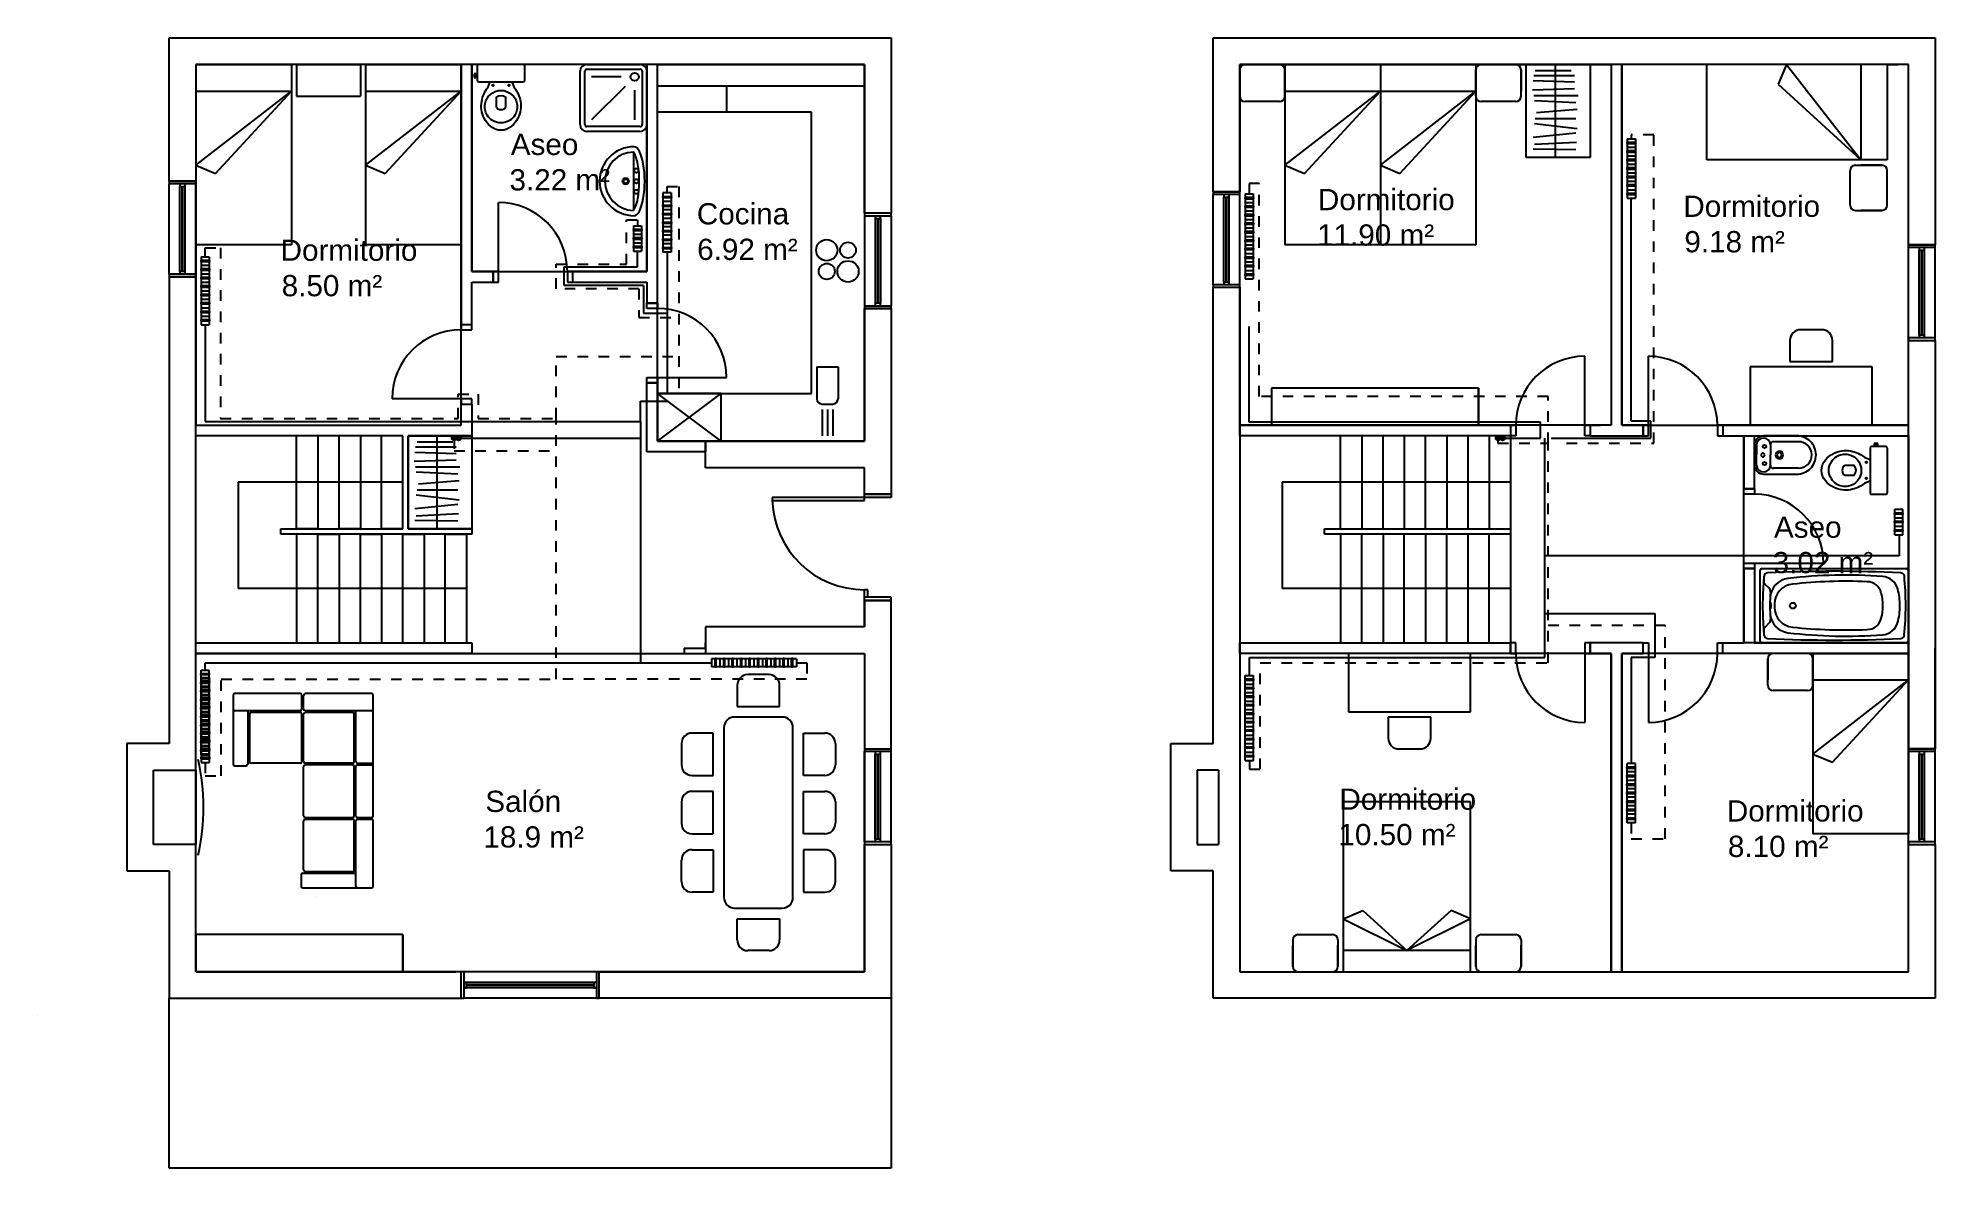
# Model space of a CAD drawing. Header units: millimetres. Extents: x 906 to 923.8, y 1719 to 1729.6.
import ezdxf

# ---------------------------------------------------------------- set-up
doc = ezdxf.new("R2010")
doc.units = ezdxf.units.MM
doc.linetypes.add('ACAD_ISO03W100', pattern=[30, 12, -18])
doc.styles.get("Standard").update_dxf_attribs({"font": 'ARIAL.TTF'})

msp = doc.modelspace()

# ---------------------------------------------------------------- texts
for s, p in [('Aseo', (910.418, 1728.506)), ('3.22 m²', (910.406, 1728.172)), ('Dormitorio', (918.022, 1727.986)), ('Cocina', (912.171, 1727.852)), ('Dormitorio', (921.464, 1727.923)), ('11.90 m²', (918.014, 1727.652)), ('Dormitorio', (908.25, 1727.509)), ('6.92 m²', (912.174, 1727.517)), ('9.18 m²', (921.474, 1727.589)), ('8.50 m²', (908.26, 1727.175)), ('Aseo', (922.318, 1724.899)), ('3.02 m²', (922.306, 1724.565)), ('Salón', (910.178, 1722.315)), ('Dormitorio', (918.224, 1722.336)), ('Dormitorio', (921.874, 1722.225)), ('18.9 m²', (910.16, 1721.98)), ('10.50 m²', (918.215, 1722.002)), ('8.10 m²', (921.884, 1721.891))]:
    msp.add_text(s, height=0.2).set_placement(p)

# ---------------------------------------------------------------- hatches: boundary and pattern name
for points in [[(909.906, 1725.838, 1), (909.862, 1725.838, 1)], [(909.949, 1725.838, 1), (909.906, 1725.838, 1)], [(919.74, 1725.838, 1), (919.697, 1725.838, 1)], [(919.783, 1725.838, 1), (919.74, 1725.838, 1)]]:
    msp.add_hatch(color=256).paths.add_polyline_path(points)

# ---------------------------------------------------------------- linework, layer by layer
for p, q in [((907.201, 1728.259), (907.201, 1729.609)), ((907.201, 1729.609), (914.001, 1729.609)), ((914.001, 1729.609), (914.001, 1727.959)), ((917.035, 1728.159), (917.035, 1729.609)), ((917.035, 1729.609), (923.835, 1729.609)), ((923.835, 1729.609), (923.835, 1727.659)), ((913.751, 1729.359), (907.451, 1729.359)), ((907.451, 1729.359), (907.451, 1728.259)), ((909.951, 1729.359), (907.451, 1729.359)), ((907.451, 1729.359), (907.451, 1725.959)), ((907.451, 1729.359), (908.351, 1729.359)), ((907.451, 1729.359), (907.451, 1727.659)), ((908.351, 1729.359), (908.351, 1727.659)), ((908.401, 1729.359), (908.401, 1729.059)), ((908.401, 1729.359), (909.001, 1729.359)), ((909.001, 1729.359), (909.001, 1729.059)), ((909.051, 1729.359), (909.951, 1729.359)), ((909.051, 1729.359), (909.051, 1727.659)), ((910.051, 1729.359), (909.951, 1729.359)), ((909.951, 1729.359), (909.951, 1726.909)), ((909.951, 1725.959), (909.951, 1729.359)), ((909.951, 1729.359), (909.951, 1727.659)), ((910.051, 1727.709), (910.051, 1729.359)), ((911.701, 1729.359), (910.051, 1729.359)), ((910.051, 1729.359), (910.051, 1727.409)), ((910.09, 1729.271), (910.074, 1729.271)), ((910.074, 1729.271), (910.074, 1729.253)), ((910.09, 1729.235), (910.09, 1729.271)), ((910.101, 1729.268), (910.09, 1729.268)), ((911.071, 1728.792), (911.071, 1729.296)), ((911.116, 1728.792), (911.116, 1729.296)), ((911.134, 1729.359), (911.638, 1729.359)), ((911.134, 1729.314), (911.638, 1729.314)), ((911.656, 1729.296), (911.656, 1728.792)), ((911.751, 1729.359), (911.701, 1729.359)), ((911.801, 1729.359), (911.701, 1729.359)), ((911.701, 1729.359), (911.701, 1727.409)), ((911.701, 1727.409), (911.701, 1729.359)), ((911.701, 1729.296), (911.701, 1728.792)), ((911.801, 1725.809), (911.801, 1729.359)), ((911.801, 1729.359), (913.751, 1729.359)), ((911.801, 1727.309), (911.801, 1729.359)), ((911.801, 1729.359), (913.751, 1729.359)), ((911.801, 1729.159), (911.801, 1729.359)), ((913.751, 1729.359), (913.751, 1725.809)), ((913.751, 1729.259), (913.751, 1729.359)), ((913.751, 1729.359), (913.751, 1725.809)), ((923.585, 1729.359), (917.285, 1729.359)), ((917.285, 1729.359), (917.285, 1728.159)), ((917.285, 1729.359), (920.785, 1729.359)), ((917.285, 1725.959), (917.285, 1729.359)), ((917.285, 1729.309), (917.285, 1729.109)), ((917.285, 1729.059), (917.285, 1729.309)), ((917.66, 1729.359), (917.335, 1729.359)), ((917.71, 1729.359), (918.61, 1729.359)), ((917.71, 1729.359), (917.71, 1727.659)), ((917.71, 1729.309), (917.71, 1729.109)), ((917.71, 1729.059), (917.71, 1729.309)), ((918.61, 1729.359), (919.51, 1729.359)), ((918.61, 1729.359), (918.61, 1727.659)), ((918.61, 1729.359), (918.61, 1727.659)), ((919.51, 1729.359), (919.41, 1729.359)), ((919.51, 1729.359), (919.51, 1727.659)), ((919.51, 1729.309), (919.51, 1729.109)), ((919.51, 1729.059), (919.51, 1729.309)), ((919.885, 1729.359), (919.56, 1729.359)), ((919.935, 1729.309), (919.935, 1729.109)), ((919.935, 1729.059), (919.935, 1729.309)), ((919.985, 1729.359), (920.585, 1729.359)), ((919.985, 1728.484), (919.985, 1729.359)), ((920.069, 1729.302), (920.407, 1729.302)), ((920.26, 1728.484), (920.26, 1729.359)), ((920.585, 1729.359), (920.585, 1728.484)), ((920.885, 1729.359), (920.785, 1729.359)), ((920.785, 1729.359), (920.785, 1725.959)), ((920.785, 1729.359), (920.785, 1725.959)), ((920.885, 1725.959), (920.885, 1729.359)), ((923.585, 1729.359), (920.885, 1729.359)), ((920.885, 1729.359), (920.885, 1725.959)), ((921.685, 1728.459), (921.685, 1729.359)), ((923.385, 1729.359), (921.685, 1729.359)), ((922.435, 1729.359), (922.359, 1729.174)), ((922.435, 1729.359), (923.135, 1728.459)), ((923.135, 1729.359), (923.135, 1728.459)), ((923.385, 1729.359), (923.385, 1728.459)), ((923.585, 1728.859), (923.585, 1729.359)), ((923.585, 1725.959), (923.585, 1729.359)), ((907.451, 1729.109), (908.351, 1729.109)), ((907.451, 1728.409), (908.351, 1729.109)), ((907.636, 1728.333), (908.351, 1729.109)), ((909.051, 1729.109), (909.951, 1729.109)), ((909.051, 1728.409), (909.951, 1729.109)), ((909.236, 1728.333), (909.951, 1729.109)), ((910.074, 1729.253), (910.074, 1729.235)), ((910.074, 1729.235), (910.09, 1729.235)), ((910.09, 1729.238), (910.101, 1729.238)), ((911.458, 1729.243), (911.179, 1729.243)), ((911.495, 1729.153), (911.179, 1728.837)), ((911.585, 1729.116), (911.585, 1728.837)), ((911.801, 1729.159), (912.451, 1729.159)), ((911.801, 1728.909), (911.801, 1729.159)), ((911.851, 1729.159), (913.751, 1729.159)), ((912.451, 1729.159), (912.451, 1728.909)), ((913.751, 1727.959), (913.751, 1729.259)), ((917.71, 1729.109), (918.61, 1729.109)), ((917.71, 1728.409), (918.61, 1729.109)), ((917.895, 1728.333), (918.61, 1729.109)), ((918.61, 1729.109), (919.51, 1729.109)), ((918.61, 1728.409), (919.51, 1729.109)), ((918.795, 1728.333), (919.51, 1729.109)), ((920.043, 1729.12), (920.439, 1729.133)), ((920.439, 1729.191), (920.05, 1729.204)), ((920.056, 1729.256), (920.439, 1729.256)), ((922.359, 1729.174), (923.135, 1728.459)), ((908.401, 1729.059), (909.001, 1729.059)), ((913.251, 1728.909), (911.801, 1728.909)), ((913.251, 1726.259), (913.251, 1728.909)), ((917.66, 1729.009), (917.335, 1729.009)), ((919.885, 1729.009), (919.56, 1729.009)), ((920.056, 1729.068), (920.472, 1729.068)), ((920.452, 1728.997), (920.063, 1729.016)), ((920.082, 1728.906), (920.465, 1728.938)), ((911.638, 1728.774), (911.134, 1728.774)), ((920.063, 1728.802), (920.465, 1728.757)), ((920.452, 1728.847), (920.069, 1728.847)), ((923.585, 1727.659), (923.585, 1728.859)), ((911.638, 1728.729), (911.134, 1728.729)), ((920.452, 1728.711), (920.05, 1728.672)), ((920.452, 1728.555), (920.05, 1728.562)), ((920.063, 1728.607), (920.459, 1728.627)), ((921.015, 1728.624), (920.933, 1728.624)), ((920.933, 1728.624), (920.933, 1728.614)), ((920.933, 1728.614), (921.015, 1728.614)), ((921.015, 1728.614), (920.933, 1728.614)), ((920.935, 1728.659), (921.012, 1728.659)), ((920.935, 1728.659), (920.935, 1728.624)), ((920.935, 1728.614), (920.935, 1728.579)), ((920.935, 1728.579), (921.012, 1728.579)), ((920.935, 1728.579), (920.935, 1728.544)), ((921.012, 1728.659), (921.012, 1728.624)), ((921.012, 1728.614), (921.012, 1728.579)), ((921.012, 1728.579), (921.012, 1728.544)), ((921.015, 1728.624), (921.015, 1728.614)), ((907.451, 1728.409), (907.636, 1728.333)), ((909.051, 1728.409), (909.236, 1728.333)), ((911.573, 1728.535), (911.573, 1727.984)), ((917.71, 1728.409), (917.895, 1728.333)), ((918.61, 1728.409), (918.795, 1728.333)), ((920.585, 1728.484), (919.985, 1728.484)), ((921.015, 1728.544), (920.933, 1728.544)), ((920.933, 1728.544), (920.933, 1728.534)), ((920.933, 1728.534), (921.015, 1728.534)), ((921.015, 1728.534), (920.933, 1728.534)), ((921.015, 1728.464), (920.933, 1728.464)), ((920.933, 1728.464), (920.933, 1728.454)), ((920.933, 1728.454), (921.015, 1728.454)), ((921.015, 1728.454), (920.933, 1728.454)), ((921.015, 1728.384), (920.933, 1728.384)), ((920.933, 1728.384), (920.933, 1728.374)), ((920.933, 1728.374), (921.015, 1728.374)), ((921.015, 1728.374), (920.933, 1728.374)), ((920.935, 1728.534), (920.935, 1728.499)), ((920.935, 1728.499), (921.012, 1728.499)), ((920.935, 1728.499), (920.935, 1728.464)), ((920.935, 1728.454), (920.935, 1728.419)), ((920.935, 1728.419), (921.012, 1728.419)), ((920.935, 1728.419), (920.935, 1728.384)), ((920.935, 1728.374), (920.935, 1728.339)), ((921.012, 1728.534), (921.012, 1728.499)), ((921.012, 1728.499), (921.012, 1728.464)), ((921.012, 1728.454), (921.012, 1728.419)), ((921.012, 1728.419), (921.012, 1728.384)), ((921.012, 1728.374), (921.012, 1728.339)), ((921.015, 1728.544), (921.015, 1728.534)), ((921.015, 1728.464), (921.015, 1728.454)), ((921.015, 1728.384), (921.015, 1728.374)), ((923.385, 1728.459), (921.685, 1728.459)), ((923.085, 1728.409), (923.335, 1728.409)), ((923.335, 1728.409), (923.135, 1728.409)), ((907.451, 1728.259), (907.201, 1728.259)), ((907.201, 1728.259), (907.451, 1728.259)), ((907.201, 1728.259), (907.201, 1728.234)), ((907.201, 1727.384), (907.201, 1728.234)), ((907.451, 1728.234), (907.201, 1728.234)), ((907.301, 1728.234), (907.301, 1728.209)), ((907.301, 1727.409), (907.301, 1728.209)), ((907.301, 1728.209), (907.351, 1728.209)), ((907.323, 1727.409), (907.323, 1728.209)), ((907.329, 1727.409), (907.329, 1728.209)), ((907.351, 1728.209), (907.351, 1728.234)), ((907.351, 1727.409), (907.351, 1728.209)), ((907.451, 1728.234), (907.451, 1728.259)), ((907.451, 1727.384), (907.451, 1728.234)), ((921.015, 1728.304), (920.933, 1728.304)), ((920.933, 1728.304), (920.933, 1728.294)), ((920.933, 1728.294), (921.015, 1728.294)), ((921.015, 1728.294), (920.933, 1728.294)), ((921.015, 1728.224), (920.933, 1728.224)), ((920.933, 1728.224), (920.933, 1728.214)), ((920.933, 1728.214), (921.015, 1728.214)), ((921.015, 1728.214), (920.933, 1728.214)), ((920.935, 1728.339), (921.012, 1728.339)), ((920.935, 1728.339), (920.935, 1728.304)), ((920.935, 1728.294), (920.935, 1728.259)), ((920.935, 1728.259), (921.012, 1728.259)), ((920.935, 1728.259), (920.935, 1728.224)), ((920.935, 1728.214), (920.935, 1728.179)), ((921.012, 1728.339), (921.012, 1728.304)), ((921.012, 1728.294), (921.012, 1728.259)), ((921.012, 1728.259), (921.012, 1728.224)), ((921.012, 1728.214), (921.012, 1728.179)), ((921.015, 1728.304), (921.015, 1728.294)), ((921.015, 1728.224), (921.015, 1728.214)), ((923.035, 1728.034), (923.035, 1728.359)), ((923.385, 1728.034), (923.385, 1728.359)), ((910.301, 1727.409), (910.301, 1728.059)), ((911.849, 1728.114), (911.931, 1728.114)), ((911.849, 1728.114), (911.849, 1728.104)), ((911.931, 1728.104), (911.849, 1728.104)), ((911.849, 1728.104), (911.931, 1728.104)), ((911.849, 1728.034), (911.931, 1728.034)), ((911.849, 1728.034), (911.849, 1728.024)), ((911.931, 1728.024), (911.849, 1728.024)), ((911.849, 1728.024), (911.931, 1728.024)), ((911.928, 1728.149), (911.851, 1728.149)), ((911.851, 1728.149), (911.851, 1728.114)), ((911.851, 1728.104), (911.851, 1728.069)), ((911.928, 1728.069), (911.851, 1728.069)), ((911.851, 1728.069), (911.851, 1728.034)), ((911.851, 1728.024), (911.851, 1727.989)), ((911.928, 1728.149), (911.928, 1728.114)), ((911.928, 1728.104), (911.928, 1728.069)), ((911.928, 1728.069), (911.928, 1728.034)), ((911.928, 1728.024), (911.928, 1727.989)), ((911.931, 1728.114), (911.931, 1728.104)), ((911.931, 1728.034), (911.931, 1728.024)), ((917.285, 1728.159), (917.035, 1728.159)), ((917.035, 1728.159), (917.285, 1728.159)), ((917.035, 1728.159), (917.035, 1728.134)), ((917.035, 1727.284), (917.035, 1728.134)), ((917.285, 1728.134), (917.035, 1728.134)), ((917.135, 1728.134), (917.135, 1728.109)), ((917.135, 1727.309), (917.135, 1728.109)), ((917.135, 1728.109), (917.185, 1728.109)), ((917.157, 1727.309), (917.157, 1728.109)), ((917.164, 1727.309), (917.164, 1728.109)), ((917.185, 1728.109), (917.185, 1728.134)), ((917.185, 1727.309), (917.185, 1728.109)), ((917.285, 1728.134), (917.285, 1728.159)), ((917.285, 1727.284), (917.285, 1728.134)), ((917.415, 1728.104), (917.333, 1728.104)), ((917.333, 1728.104), (917.333, 1728.094)), ((917.333, 1728.094), (917.415, 1728.094)), ((917.415, 1728.094), (917.333, 1728.094)), ((917.415, 1728.024), (917.333, 1728.024)), ((917.333, 1728.024), (917.333, 1728.014)), ((917.335, 1728.139), (917.412, 1728.139)), ((917.335, 1728.139), (917.335, 1728.104)), ((917.335, 1728.094), (917.335, 1728.059)), ((917.335, 1728.059), (917.412, 1728.059)), ((917.335, 1728.059), (917.335, 1728.024)), ((917.412, 1728.139), (917.412, 1728.104)), ((917.412, 1728.094), (917.412, 1728.059)), ((917.412, 1728.059), (917.412, 1728.024)), ((917.415, 1728.104), (917.415, 1728.094)), ((917.415, 1728.024), (917.415, 1728.014)), ((921.015, 1728.144), (920.933, 1728.144)), ((920.933, 1728.144), (920.933, 1728.134)), ((920.933, 1728.134), (921.015, 1728.134)), ((921.015, 1728.134), (920.933, 1728.134)), ((920.935, 1728.179), (921.012, 1728.179)), ((920.935, 1728.179), (920.935, 1728.144)), ((920.935, 1728.134), (920.935, 1728.099)), ((920.935, 1728.099), (921.012, 1728.099)), ((921.012, 1728.179), (921.012, 1728.144)), ((921.012, 1728.134), (921.012, 1728.099)), ((921.015, 1728.144), (921.015, 1728.134)), ((911.574, 1727.839), (911.651, 1727.839)), ((911.574, 1727.839), (911.574, 1727.804)), ((911.651, 1727.839), (911.651, 1727.804)), ((911.849, 1727.954), (911.931, 1727.954)), ((911.849, 1727.954), (911.849, 1727.944)), ((911.931, 1727.944), (911.849, 1727.944)), ((911.849, 1727.944), (911.931, 1727.944)), ((911.849, 1727.874), (911.931, 1727.874)), ((911.849, 1727.874), (911.849, 1727.864)), ((911.931, 1727.864), (911.849, 1727.864)), ((911.849, 1727.864), (911.931, 1727.864)), ((911.928, 1727.989), (911.851, 1727.989)), ((911.851, 1727.989), (911.851, 1727.954)), ((911.851, 1727.944), (911.851, 1727.909)), ((911.928, 1727.909), (911.851, 1727.909)), ((911.851, 1727.909), (911.851, 1727.874)), ((911.851, 1727.864), (911.851, 1727.829)), ((911.928, 1727.989), (911.928, 1727.954)), ((911.928, 1727.944), (911.928, 1727.909)), ((911.928, 1727.909), (911.928, 1727.874)), ((911.928, 1727.864), (911.928, 1727.829)), ((911.931, 1727.954), (911.931, 1727.944)), ((911.931, 1727.874), (911.931, 1727.864)), ((914.001, 1727.959), (913.751, 1727.959)), ((914.001, 1727.959), (913.751, 1727.959)), ((913.751, 1727.959), (913.751, 1727.934)), ((913.751, 1727.934), (913.751, 1727.084)), ((913.751, 1727.934), (914.001, 1727.934)), ((913.851, 1727.934), (913.851, 1727.909)), ((913.851, 1727.909), (913.851, 1727.109)), ((913.851, 1727.909), (913.901, 1727.909)), ((913.873, 1727.909), (913.873, 1727.109)), ((913.879, 1727.909), (913.879, 1727.109)), ((913.901, 1727.909), (913.901, 1727.934)), ((913.901, 1727.909), (913.901, 1727.109)), ((914.001, 1727.934), (914.001, 1727.959)), ((914.001, 1727.934), (914.001, 1727.084)), ((917.333, 1728.014), (917.415, 1728.014)), ((917.415, 1728.014), (917.333, 1728.014)), ((917.415, 1727.944), (917.333, 1727.944)), ((917.333, 1727.944), (917.333, 1727.934)), ((917.333, 1727.934), (917.415, 1727.934)), ((917.415, 1727.934), (917.333, 1727.934)), ((917.415, 1727.864), (917.333, 1727.864)), ((917.333, 1727.864), (917.333, 1727.854)), ((917.333, 1727.854), (917.415, 1727.854)), ((917.415, 1727.854), (917.333, 1727.854)), ((917.335, 1728.014), (917.335, 1727.979)), ((917.335, 1727.979), (917.412, 1727.979)), ((917.335, 1727.979), (917.335, 1727.944)), ((917.335, 1727.934), (917.335, 1727.899)), ((917.335, 1727.899), (917.412, 1727.899)), ((917.335, 1727.899), (917.335, 1727.864)), ((917.335, 1727.854), (917.335, 1727.819)), ((917.412, 1728.014), (917.412, 1727.979)), ((917.412, 1727.979), (917.412, 1727.944)), ((917.412, 1727.934), (917.412, 1727.899)), ((917.412, 1727.899), (917.412, 1727.864)), ((917.412, 1727.854), (917.412, 1727.819)), ((917.415, 1727.944), (917.415, 1727.934)), ((917.415, 1727.864), (917.415, 1727.854)), ((923.085, 1727.984), (923.335, 1727.984)), ((923.335, 1727.984), (923.135, 1727.984)), ((908.351, 1727.659), (907.451, 1727.659)), ((909.951, 1727.659), (909.051, 1727.659)), ((910.051, 1727.409), (910.051, 1727.709)), ((911.654, 1727.804), (911.572, 1727.804)), ((911.572, 1727.804), (911.572, 1727.794)), ((911.572, 1727.794), (911.654, 1727.794)), ((911.654, 1727.794), (911.572, 1727.794)), ((911.654, 1727.724), (911.572, 1727.724)), ((911.572, 1727.724), (911.572, 1727.714)), ((911.572, 1727.714), (911.654, 1727.714)), ((911.654, 1727.714), (911.572, 1727.714)), ((911.574, 1727.794), (911.574, 1727.759)), ((911.574, 1727.759), (911.651, 1727.759)), ((911.574, 1727.759), (911.574, 1727.724)), ((911.574, 1727.714), (911.574, 1727.679)), ((911.574, 1727.679), (911.651, 1727.679)), ((911.574, 1727.679), (911.574, 1727.644)), ((911.651, 1727.794), (911.651, 1727.759)), ((911.651, 1727.759), (911.651, 1727.724)), ((911.651, 1727.714), (911.651, 1727.679)), ((911.651, 1727.679), (911.651, 1727.644)), ((911.654, 1727.804), (911.654, 1727.794)), ((911.654, 1727.724), (911.654, 1727.714)), ((911.849, 1727.794), (911.931, 1727.794)), ((911.849, 1727.794), (911.849, 1727.784)), ((911.931, 1727.784), (911.849, 1727.784)), ((911.849, 1727.784), (911.931, 1727.784)), ((911.849, 1727.714), (911.931, 1727.714)), ((911.849, 1727.714), (911.849, 1727.704)), ((911.931, 1727.704), (911.849, 1727.704)), ((911.849, 1727.704), (911.931, 1727.704)), ((911.928, 1727.829), (911.851, 1727.829)), ((911.851, 1727.829), (911.851, 1727.794)), ((911.851, 1727.784), (911.851, 1727.749)), ((911.928, 1727.749), (911.851, 1727.749)), ((911.851, 1727.749), (911.851, 1727.714)), ((911.851, 1727.704), (911.851, 1727.669)), ((911.928, 1727.669), (911.851, 1727.669)), ((911.851, 1727.669), (911.851, 1727.634)), ((911.928, 1727.829), (911.928, 1727.794)), ((911.928, 1727.784), (911.928, 1727.749)), ((911.928, 1727.749), (911.928, 1727.714)), ((911.928, 1727.704), (911.928, 1727.669)), ((911.928, 1727.669), (911.928, 1727.634)), ((911.931, 1727.794), (911.931, 1727.784)), ((911.931, 1727.714), (911.931, 1727.704)), ((917.415, 1727.784), (917.333, 1727.784)), ((917.333, 1727.784), (917.333, 1727.774)), ((917.333, 1727.774), (917.415, 1727.774)), ((917.415, 1727.774), (917.333, 1727.774)), ((917.415, 1727.704), (917.333, 1727.704)), ((917.333, 1727.704), (917.333, 1727.694)), ((917.333, 1727.694), (917.415, 1727.694)), ((917.415, 1727.694), (917.333, 1727.694)), ((917.335, 1727.819), (917.412, 1727.819)), ((917.335, 1727.819), (917.335, 1727.784)), ((917.335, 1727.774), (917.335, 1727.739)), ((917.335, 1727.739), (917.412, 1727.739)), ((917.335, 1727.739), (917.335, 1727.704)), ((917.335, 1727.694), (917.335, 1727.659)), ((917.335, 1727.659), (917.412, 1727.659)), ((917.335, 1727.659), (917.335, 1727.624)), ((917.412, 1727.819), (917.412, 1727.784)), ((917.412, 1727.774), (917.412, 1727.739)), ((917.412, 1727.739), (917.412, 1727.704)), ((917.412, 1727.694), (917.412, 1727.659)), ((917.412, 1727.659), (917.412, 1727.624)), ((917.415, 1727.784), (917.415, 1727.774)), ((917.415, 1727.704), (917.415, 1727.694)), ((918.61, 1727.659), (917.71, 1727.659)), ((919.51, 1727.659), (918.61, 1727.659)), ((923.835, 1727.659), (923.585, 1727.659)), ((923.585, 1727.659), (923.835, 1727.659)), ((923.585, 1727.659), (923.585, 1727.634)), ((923.835, 1727.634), (923.835, 1727.659)), ((907.581, 1727.512), (907.499, 1727.512)), ((907.499, 1727.512), (907.499, 1727.502)), ((907.499, 1727.502), (907.581, 1727.502)), ((907.581, 1727.502), (907.499, 1727.502)), ((907.501, 1727.547), (907.578, 1727.547)), ((907.501, 1727.547), (907.501, 1727.512)), ((907.501, 1727.502), (907.501, 1727.467)), ((907.578, 1727.547), (907.578, 1727.512)), ((907.578, 1727.502), (907.578, 1727.467)), ((907.581, 1727.512), (907.581, 1727.502)), ((911.654, 1727.644), (911.572, 1727.644)), ((911.572, 1727.644), (911.572, 1727.634)), ((911.572, 1727.634), (911.654, 1727.634)), ((911.654, 1727.634), (911.572, 1727.634)), ((911.574, 1727.634), (911.574, 1727.599)), ((911.574, 1727.599), (911.651, 1727.599)), ((911.651, 1727.634), (911.651, 1727.599)), ((911.654, 1727.644), (911.654, 1727.634)), ((911.849, 1727.634), (911.931, 1727.634)), ((911.849, 1727.634), (911.849, 1727.624)), ((911.931, 1727.624), (911.849, 1727.624)), ((911.849, 1727.624), (911.931, 1727.624)), ((911.851, 1727.624), (911.851, 1727.589)), ((911.928, 1727.589), (911.851, 1727.589)), ((911.928, 1727.624), (911.928, 1727.589)), ((911.931, 1727.634), (911.931, 1727.624)), ((917.415, 1727.624), (917.333, 1727.624)), ((917.333, 1727.624), (917.333, 1727.614)), ((917.333, 1727.614), (917.415, 1727.614)), ((917.415, 1727.614), (917.333, 1727.614)), ((917.415, 1727.544), (917.333, 1727.544)), ((917.333, 1727.544), (917.333, 1727.534)), ((917.333, 1727.534), (917.415, 1727.534)), ((917.415, 1727.534), (917.333, 1727.534)), ((917.335, 1727.614), (917.335, 1727.579)), ((917.335, 1727.579), (917.412, 1727.579)), ((917.335, 1727.579), (917.335, 1727.544)), ((917.335, 1727.534), (917.335, 1727.499)), ((917.335, 1727.499), (917.412, 1727.499)), ((917.335, 1727.499), (917.335, 1727.464)), ((917.412, 1727.614), (917.412, 1727.579)), ((917.412, 1727.579), (917.412, 1727.544)), ((917.412, 1727.534), (917.412, 1727.499)), ((917.412, 1727.499), (917.412, 1727.464)), ((917.415, 1727.624), (917.415, 1727.614)), ((917.415, 1727.544), (917.415, 1727.534)), ((923.585, 1726.784), (923.585, 1727.634)), ((923.835, 1727.634), (923.585, 1727.634)), ((923.685, 1727.634), (923.685, 1727.609)), ((923.685, 1726.809), (923.685, 1727.609)), ((923.685, 1727.609), (923.735, 1727.609)), ((923.707, 1726.809), (923.707, 1727.609)), ((923.714, 1726.809), (923.714, 1727.609)), ((923.735, 1727.609), (923.735, 1727.634)), ((923.736, 1726.809), (923.735, 1727.609)), ((923.835, 1726.784), (923.835, 1727.634)), ((907.201, 1727.384), (907.201, 1727.359)), ((907.451, 1727.384), (907.201, 1727.384)), ((907.451, 1727.359), (907.201, 1727.359)), ((907.201, 1727.359), (907.201, 1722.959)), ((907.201, 1727.359), (907.451, 1727.359)), ((907.351, 1727.409), (907.301, 1727.409)), ((907.301, 1727.409), (907.301, 1727.384)), ((907.351, 1727.384), (907.351, 1727.409)), ((907.451, 1727.359), (907.451, 1727.384)), ((907.451, 1722.709), (907.451, 1727.359)), ((907.581, 1727.432), (907.499, 1727.432)), ((907.499, 1727.432), (907.499, 1727.422)), ((907.499, 1727.422), (907.581, 1727.422)), ((907.581, 1727.422), (907.499, 1727.422)), ((907.581, 1727.352), (907.499, 1727.352)), ((907.499, 1727.352), (907.499, 1727.342)), ((907.499, 1727.342), (907.581, 1727.342)), ((907.581, 1727.342), (907.499, 1727.342)), ((907.501, 1727.467), (907.578, 1727.467)), ((907.501, 1727.467), (907.501, 1727.432)), ((907.501, 1727.422), (907.501, 1727.387)), ((907.501, 1727.387), (907.578, 1727.387)), ((907.501, 1727.387), (907.501, 1727.352)), ((907.501, 1727.342), (907.501, 1727.307)), ((907.501, 1727.307), (907.578, 1727.307)), ((907.501, 1727.307), (907.501, 1727.272)), ((907.578, 1727.467), (907.578, 1727.432)), ((907.578, 1727.422), (907.578, 1727.387)), ((907.578, 1727.387), (907.578, 1727.352)), ((907.578, 1727.342), (907.578, 1727.307)), ((907.578, 1727.307), (907.578, 1727.272)), ((907.581, 1727.432), (907.581, 1727.422)), ((907.581, 1727.352), (907.581, 1727.342)), ((910.251, 1727.409), (910.051, 1727.409)), ((910.051, 1727.409), (911.701, 1727.409)), ((910.051, 1726.909), (910.051, 1727.309)), ((910.051, 1727.309), (910.251, 1727.309)), ((910.251, 1727.309), (910.251, 1727.409)), ((910.301, 1727.409), (910.251, 1727.409)), ((910.251, 1727.409), (910.251, 1727.309)), ((910.251, 1727.309), (910.301, 1727.309)), ((910.301, 1727.309), (910.301, 1727.409)), ((911.001, 1727.409), (910.951, 1727.409)), ((910.951, 1727.409), (910.951, 1727.309)), ((910.951, 1727.309), (911.001, 1727.309)), ((911.701, 1727.409), (911.001, 1727.409)), ((911.001, 1727.409), (911.001, 1727.309)), ((911.001, 1727.409), (911.001, 1727.309)), ((911.001, 1727.309), (911.701, 1727.309)), ((911.701, 1727.309), (911.701, 1727.109)), ((911.801, 1727.109), (911.801, 1727.309)), ((917.185, 1727.309), (917.135, 1727.309)), ((917.135, 1727.309), (917.135, 1727.284)), ((917.185, 1727.284), (917.185, 1727.309)), ((917.415, 1727.464), (917.333, 1727.464)), ((917.333, 1727.464), (917.333, 1727.454)), ((917.333, 1727.454), (917.415, 1727.454)), ((917.415, 1727.454), (917.333, 1727.454)), ((917.415, 1727.384), (917.333, 1727.384)), ((917.333, 1727.384), (917.333, 1727.374)), ((917.333, 1727.374), (917.415, 1727.374)), ((917.415, 1727.374), (917.333, 1727.374)), ((917.335, 1727.454), (917.335, 1727.419)), ((917.335, 1727.419), (917.412, 1727.419)), ((917.335, 1727.419), (917.335, 1727.384)), ((917.335, 1727.374), (917.335, 1727.339)), ((917.335, 1727.339), (917.412, 1727.339)), ((917.412, 1727.454), (917.412, 1727.419)), ((917.412, 1727.419), (917.412, 1727.384)), ((917.412, 1727.374), (917.412, 1727.339)), ((917.415, 1727.464), (917.415, 1727.454)), ((917.415, 1727.384), (917.415, 1727.374)), ((921.212, 1727.459), (921.212, 1727.459)), ((907.581, 1727.272), (907.499, 1727.272)), ((907.499, 1727.272), (907.499, 1727.262)), ((907.499, 1727.262), (907.581, 1727.262)), ((907.581, 1727.262), (907.499, 1727.262)), ((907.581, 1727.192), (907.499, 1727.192)), ((907.499, 1727.192), (907.499, 1727.182)), ((907.499, 1727.182), (907.581, 1727.182)), ((907.581, 1727.182), (907.499, 1727.182)), ((907.501, 1727.262), (907.501, 1727.227)), ((907.501, 1727.227), (907.578, 1727.227)), ((907.501, 1727.227), (907.501, 1727.192)), ((907.501, 1727.182), (907.501, 1727.147)), ((907.501, 1727.147), (907.578, 1727.147)), ((907.501, 1727.147), (907.501, 1727.112)), ((907.578, 1727.262), (907.578, 1727.227)), ((907.578, 1727.227), (907.578, 1727.192)), ((907.578, 1727.182), (907.578, 1727.147)), ((907.578, 1727.147), (907.578, 1727.112)), ((907.581, 1727.272), (907.581, 1727.262)), ((907.581, 1727.192), (907.581, 1727.182)), ((917.035, 1727.284), (917.035, 1727.259)), ((917.285, 1727.284), (917.035, 1727.284)), ((917.035, 1722.959), (917.035, 1727.259)), ((917.035, 1727.259), (917.285, 1727.259)), ((917.035, 1727.259), (917.285, 1727.259)), ((917.285, 1727.259), (917.285, 1727.284)), ((917.285, 1727.259), (917.285, 1720.809)), ((907.581, 1727.112), (907.499, 1727.112)), ((907.499, 1727.112), (907.499, 1727.102)), ((907.499, 1727.102), (907.581, 1727.102)), ((907.581, 1727.102), (907.499, 1727.102)), ((907.581, 1727.032), (907.499, 1727.032)), ((907.499, 1727.032), (907.499, 1727.022)), ((907.499, 1727.022), (907.581, 1727.022)), ((907.581, 1727.022), (907.499, 1727.022)), ((907.581, 1726.952), (907.499, 1726.952)), ((907.499, 1726.952), (907.499, 1726.942)), ((907.501, 1727.102), (907.501, 1727.067)), ((907.501, 1727.067), (907.578, 1727.067)), ((907.501, 1727.067), (907.501, 1727.032)), ((907.501, 1727.022), (907.501, 1726.987)), ((907.501, 1726.987), (907.578, 1726.987)), ((907.501, 1726.987), (907.501, 1726.952)), ((907.578, 1727.102), (907.578, 1727.067)), ((907.578, 1727.067), (907.578, 1727.032)), ((907.578, 1727.022), (907.578, 1726.987)), ((907.578, 1726.987), (907.578, 1726.952)), ((907.581, 1727.112), (907.581, 1727.102)), ((907.581, 1727.032), (907.581, 1727.022)), ((907.581, 1726.952), (907.581, 1726.942)), ((911.701, 1727.109), (911.801, 1727.109)), ((911.701, 1727.059), (911.701, 1727.109)), ((911.801, 1727.109), (911.701, 1727.109)), ((911.801, 1727.059), (911.701, 1727.059)), ((911.801, 1727.109), (911.801, 1727.059)), ((913.751, 1727.084), (913.751, 1727.059)), ((913.751, 1727.084), (914.001, 1727.084)), ((913.751, 1725.809), (913.751, 1727.059)), ((913.751, 1727.059), (914.001, 1727.059)), ((914.001, 1727.059), (913.751, 1727.059)), ((913.901, 1727.109), (913.851, 1727.109)), ((913.851, 1727.109), (913.851, 1727.084)), ((913.901, 1727.084), (913.901, 1727.109)), ((914.001, 1727.059), (914.001, 1727.084)), ((914.001, 1727.059), (914.001, 1725.309)), ((907.499, 1726.942), (907.581, 1726.942)), ((907.581, 1726.942), (907.499, 1726.942)), ((907.501, 1726.942), (907.501, 1726.907)), ((907.501, 1726.907), (907.578, 1726.907)), ((907.578, 1726.942), (907.578, 1726.907)), ((909.951, 1726.909), (910.051, 1726.909)), ((909.951, 1726.909), (909.951, 1726.859)), ((909.951, 1726.909), (910.051, 1726.909)), ((909.951, 1726.859), (910.051, 1726.859)), ((910.051, 1726.859), (910.051, 1726.909)), ((922.769, 1726.859), (922.569, 1726.859)), ((923.585, 1726.784), (923.585, 1726.759)), ((923.835, 1726.784), (923.585, 1726.784)), ((923.736, 1726.809), (923.686, 1726.809)), ((923.686, 1726.809), (923.686, 1726.784)), ((923.736, 1726.784), (923.736, 1726.809)), ((923.835, 1726.759), (923.835, 1726.784)), ((920.535, 1725.959), (920.535, 1726.609)), ((921.135, 1725.959), (921.135, 1726.609)), ((922.469, 1726.759), (922.469, 1726.559)), ((922.869, 1726.559), (922.869, 1726.759)), ((923.585, 1726.759), (923.835, 1726.759)), ((923.586, 1722.909), (923.586, 1726.759)), ((923.586, 1726.759), (923.835, 1726.759)), ((923.835, 1726.759), (923.836, 1722.909)), ((911.701, 1726.359), (911.701, 1726.409)), ((911.701, 1726.409), (911.801, 1726.409)), ((911.801, 1726.409), (911.801, 1726.359)), ((911.801, 1726.409), (912.451, 1726.409)), ((913.301, 1726.509), (913.301, 1726.209)), ((913.301, 1726.509), (913.501, 1726.509)), ((913.501, 1726.509), (913.501, 1726.209)), ((923.244, 1726.509), (922.094, 1726.509)), ((922.094, 1726.509), (922.094, 1725.959)), ((922.469, 1726.559), (922.869, 1726.559)), ((923.244, 1725.959), (923.244, 1726.509)), ((911.701, 1725.709), (911.701, 1726.359)), ((911.701, 1726.359), (911.801, 1726.359)), ((911.801, 1726.359), (911.701, 1726.359)), ((911.801, 1726.359), (911.801, 1725.809)), ((912.401, 1725.809), (911.801, 1726.259)), ((911.801, 1725.809), (912.401, 1726.259)), ((911.801, 1726.259), (913.251, 1726.259)), ((911.801, 1725.809), (911.801, 1726.259)), ((919.535, 1726.309), (917.585, 1726.309)), ((917.585, 1726.309), (917.585, 1725.959)), ((919.535, 1726.309), (919.535, 1725.959)), ((919.535, 1725.959), (919.535, 1726.309)), ((909.951, 1726.209), (909.301, 1726.209)), ((910.051, 1726.209), (909.951, 1726.209)), ((909.951, 1726.209), (909.951, 1726.159)), ((909.951, 1725.959), (909.951, 1726.159)), ((909.951, 1726.159), (910.051, 1726.159)), ((909.951, 1726.159), (910.051, 1726.159)), ((910.051, 1726.159), (910.051, 1726.209)), ((910.051, 1726.159), (910.051, 1725.859)), ((913.301, 1726.209), (913.301, 1726.209)), ((913.351, 1726.159), (913.451, 1726.159)), ((913.351, 1726.109), (913.351, 1725.859)), ((913.401, 1726.109), (913.401, 1725.859)), ((913.451, 1726.109), (913.451, 1725.859)), ((913.501, 1726.209), (913.501, 1726.209)), ((907.451, 1725.859), (907.451, 1725.959)), ((907.451, 1725.959), (909.951, 1725.959)), ((907.451, 1725.959), (909.951, 1725.959)), ((917.285, 1725.859), (917.285, 1725.959)), ((917.285, 1725.959), (919.835, 1725.959)), ((920.785, 1725.959), (917.285, 1725.959)), ((917.585, 1725.959), (919.535, 1725.959)), ((919.835, 1725.959), (919.835, 1725.859)), ((919.835, 1725.959), (919.885, 1725.959)), ((919.835, 1725.959), (919.835, 1725.859)), ((919.885, 1725.959), (919.885, 1725.859)), ((920.535, 1725.859), (920.535, 1725.959)), ((920.535, 1725.959), (920.585, 1725.959)), ((920.785, 1725.959), (920.585, 1725.959)), ((920.585, 1725.959), (920.585, 1725.859)), ((920.585, 1725.959), (920.585, 1725.859)), ((921.085, 1725.959), (920.885, 1725.959)), ((920.885, 1725.959), (921.909, 1725.959)), ((921.085, 1725.859), (921.085, 1725.959)), ((921.135, 1725.959), (921.085, 1725.959)), ((921.085, 1725.959), (921.085, 1725.859)), ((921.135, 1725.859), (921.135, 1725.959)), ((921.835, 1725.959), (921.785, 1725.959)), ((921.785, 1725.959), (921.785, 1725.859)), ((923.586, 1725.959), (921.835, 1725.959)), ((921.835, 1725.959), (921.835, 1725.859)), ((921.835, 1725.959), (921.835, 1725.859)), ((921.909, 1725.959), (922.094, 1725.959)), ((922.094, 1725.959), (923.585, 1725.959)), ((922.094, 1725.959), (923.244, 1725.959)), ((923.586, 1725.859), (923.586, 1725.959)), ((909.401, 1725.859), (907.451, 1725.859)), ((908.401, 1725.859), (908.201, 1725.859)), ((908.401, 1724.984), (908.401, 1725.859)), ((908.801, 1725.859), (908.601, 1725.859)), ((908.601, 1725.859), (908.601, 1724.984)), ((908.801, 1724.984), (908.801, 1725.859)), ((909.201, 1725.859), (909.001, 1725.859)), ((909.001, 1725.859), (909.001, 1724.984)), ((909.201, 1724.984), (909.201, 1725.859)), ((909.401, 1724.984), (909.401, 1725.859)), ((910.051, 1725.859), (909.451, 1725.859)), ((909.451, 1725.859), (909.451, 1724.984)), ((909.451, 1725.859), (910.051, 1725.859)), ((909.451, 1724.984), (909.451, 1725.859)), ((909.905, 1725.691), (909.515, 1725.704)), ((909.522, 1725.756), (909.905, 1725.756)), ((909.535, 1725.802), (909.873, 1725.802)), ((909.726, 1724.984), (909.726, 1725.859)), ((910.051, 1725.859), (910.051, 1724.984)), ((912.251, 1725.709), (911.701, 1725.709)), ((913.751, 1725.809), (911.801, 1725.809)), ((911.801, 1725.809), (912.251, 1725.809)), ((913.751, 1725.809), (911.801, 1725.809)), ((912.251, 1725.809), (912.251, 1725.709)), ((912.251, 1725.559), (912.251, 1725.809)), ((912.251, 1725.809), (913.751, 1725.809)), ((919.835, 1725.859), (917.285, 1725.859)), ((918.235, 1724.984), (918.235, 1725.859)), ((918.435, 1725.859), (918.435, 1724.984)), ((918.635, 1724.984), (918.635, 1725.859)), ((918.835, 1725.859), (918.835, 1724.984)), ((919.035, 1724.984), (919.035, 1725.859)), ((919.235, 1725.859), (919.235, 1724.984)), ((919.435, 1725.859), (919.435, 1724.984)), ((919.635, 1725.859), (919.635, 1724.984)), ((919.835, 1725.859), (919.835, 1724.984)), ((919.885, 1725.859), (919.835, 1725.859)), ((920.585, 1725.859), (920.535, 1725.859)), ((920.585, 1725.859), (921.085, 1725.859)), ((921.085, 1725.859), (921.135, 1725.859)), ((921.785, 1725.859), (921.835, 1725.859)), ((921.835, 1725.859), (922.035, 1725.859)), ((922.035, 1725.859), (922.035, 1725.359)), ((922.035, 1725.859), (923.585, 1725.859)), ((922.035, 1723.909), (922.035, 1725.859)), ((922.135, 1725.559), (922.135, 1725.859)), ((922.135, 1725.859), (923.586, 1725.859)), ((923.28, 1725.787), (923.262, 1725.787)), ((923.262, 1725.787), (923.262, 1725.771)), ((923.262, 1725.771), (923.298, 1725.771)), ((923.265, 1725.771), (923.265, 1725.759)), ((923.298, 1725.787), (923.28, 1725.787)), ((923.295, 1725.759), (923.295, 1725.771)), ((923.298, 1725.771), (923.298, 1725.787)), ((923.585, 1725.859), (923.585, 1723.909)), ((909.509, 1725.62), (909.905, 1725.633)), ((909.522, 1725.568), (909.938, 1725.568)), ((909.918, 1725.497), (909.528, 1725.516)), ((913.751, 1725.559), (912.251, 1725.559)), ((913.751, 1725.309), (913.751, 1725.559)), ((922.135, 1725.359), (922.135, 1725.559)), ((909.401, 1725.422), (907.851, 1725.422)), ((907.851, 1725.422), (907.851, 1724.422)), ((909.918, 1725.347), (909.535, 1725.347)), ((909.548, 1725.406), (909.931, 1725.438)), ((919.835, 1725.422), (917.685, 1725.422)), ((917.685, 1725.422), (917.685, 1724.422)), ((922.035, 1725.359), (922.135, 1725.359)), ((922.035, 1725.309), (922.035, 1725.359)), ((922.135, 1725.359), (922.035, 1725.359)), ((922.135, 1725.359), (922.135, 1725.309)), ((909.918, 1725.211), (909.515, 1725.172)), ((909.528, 1725.302), (909.931, 1725.257)), ((913.751, 1725.279), (912.881, 1725.279)), ((912.881, 1725.279), (912.881, 1725.249)), ((912.881, 1725.249), (913.751, 1725.249)), ((914.001, 1725.309), (913.751, 1725.309)), ((913.751, 1725.249), (913.751, 1725.309)), ((913.751, 1725.309), (914.001, 1725.309)), ((914.001, 1725.279), (913.751, 1725.279)), ((914.001, 1725.309), (914.001, 1725.279)), ((922.135, 1725.309), (922.035, 1725.309)), ((923.456, 1725.167), (923.533, 1725.167)), ((923.456, 1725.132), (923.456, 1725.167)), ((923.533, 1725.132), (923.533, 1725.167)), ((908.251, 1724.959), (908.251, 1724.984)), ((908.251, 1724.984), (909.401, 1724.984)), ((908.601, 1724.984), (908.401, 1724.984)), ((909.001, 1724.984), (908.801, 1724.984)), ((909.401, 1724.984), (909.201, 1724.984)), ((909.451, 1724.984), (910.051, 1724.984)), ((910.051, 1724.984), (909.451, 1724.984)), ((909.918, 1725.055), (909.515, 1725.062)), ((909.528, 1725.107), (909.925, 1725.127)), ((910.051, 1724.984), (910.051, 1724.934)), ((910.051, 1724.984), (910.051, 1724.934)), ((918.085, 1724.984), (919.835, 1724.984)), ((918.085, 1724.959), (918.085, 1724.984)), ((919.835, 1724.984), (919.835, 1724.934)), ((923.453, 1725.132), (923.535, 1725.132)), ((923.535, 1725.132), (923.453, 1725.132)), ((923.453, 1725.122), (923.453, 1725.132)), ((923.535, 1725.122), (923.453, 1725.122)), ((923.453, 1725.052), (923.535, 1725.052)), ((923.535, 1725.052), (923.453, 1725.052)), ((923.453, 1725.042), (923.453, 1725.052)), ((923.535, 1725.042), (923.453, 1725.042)), ((923.456, 1725.087), (923.456, 1725.122)), ((923.456, 1725.087), (923.533, 1725.087)), ((923.456, 1725.052), (923.456, 1725.087)), ((923.456, 1725.007), (923.456, 1725.042)), ((923.456, 1724.972), (923.456, 1725.007)), ((923.456, 1725.007), (923.533, 1725.007)), ((923.533, 1725.087), (923.533, 1725.122)), ((923.533, 1725.052), (923.533, 1725.087)), ((923.533, 1725.007), (923.533, 1725.042)), ((923.533, 1724.972), (923.533, 1725.007)), ((923.535, 1725.122), (923.535, 1725.132)), ((923.535, 1725.042), (923.535, 1725.052)), ((908.251, 1724.934), (908.251, 1724.959)), ((910.051, 1724.934), (908.251, 1724.934)), ((908.401, 1724.934), (908.401, 1723.909)), ((908.601, 1723.909), (908.601, 1724.934)), ((908.601, 1724.934), (908.801, 1724.934)), ((908.801, 1724.934), (908.801, 1723.909)), ((909.001, 1723.909), (909.001, 1724.934)), ((909.001, 1724.934), (909.201, 1724.934)), ((909.201, 1724.934), (909.201, 1723.909)), ((909.401, 1723.909), (909.401, 1724.934)), ((909.401, 1724.934), (909.601, 1724.934)), ((909.601, 1724.934), (909.601, 1723.909)), ((909.801, 1723.909), (909.801, 1724.934)), ((909.801, 1724.934), (910.001, 1724.934)), ((910.001, 1724.934), (910.001, 1723.909)), ((918.085, 1724.934), (918.085, 1724.959)), ((919.835, 1724.934), (918.085, 1724.934)), ((918.235, 1724.934), (918.235, 1723.909)), ((918.435, 1723.909), (918.435, 1724.934)), ((918.635, 1724.934), (918.635, 1723.909)), ((918.835, 1723.909), (918.835, 1724.934)), ((919.035, 1724.934), (919.035, 1723.909)), ((919.235, 1723.909), (919.235, 1724.934)), ((919.435, 1724.934), (919.435, 1723.909)), ((919.635, 1723.909), (919.635, 1724.934)), ((919.835, 1724.934), (919.835, 1723.909)), ((923.453, 1724.972), (923.535, 1724.972)), ((923.535, 1724.972), (923.453, 1724.972)), ((923.453, 1724.962), (923.453, 1724.972)), ((923.535, 1724.962), (923.453, 1724.962)), ((923.456, 1724.927), (923.456, 1724.962)), ((923.456, 1724.927), (923.533, 1724.927)), ((923.533, 1724.927), (923.533, 1724.962)), ((923.535, 1724.962), (923.535, 1724.972)), ((922.035, 1724.609), (922.035, 1724.659)), ((922.035, 1724.659), (922.135, 1724.659)), ((922.135, 1724.659), (922.135, 1724.609)), ((922.135, 1724.659), (922.785, 1724.659)), ((922.135, 1724.609), (922.035, 1724.609)), ((922.185, 1724.586), (922.185, 1723.932)), ((922.208, 1724.609), (923.562, 1724.609)), ((922.27, 1724.426), (922.236, 1724.46)), ((923.585, 1724.586), (923.585, 1723.932)), ((910.001, 1724.422), (907.851, 1724.422)), ((913.751, 1724.309), (913.751, 1724.409)), ((913.781, 1724.409), (913.751, 1724.409)), ((914.001, 1724.339), (913.751, 1724.339)), ((914.001, 1724.309), (913.751, 1724.309)), ((913.751, 1724.309), (913.751, 1724.059)), ((913.751, 1724.309), (914.001, 1724.309)), ((913.781, 1724.339), (913.781, 1724.409)), ((914.001, 1724.309), (914.001, 1724.339)), ((914.001, 1724.059), (914.001, 1724.309)), ((919.835, 1724.422), (917.685, 1724.422)), ((922.27, 1724.093), (922.236, 1724.058)), ((907.451, 1723.809), (907.451, 1723.909)), ((907.451, 1723.909), (910.051, 1723.909)), ((908.401, 1723.909), (908.601, 1723.909)), ((908.801, 1723.909), (909.001, 1723.909)), ((909.201, 1723.909), (909.401, 1723.909)), ((909.601, 1723.909), (909.801, 1723.909)), ((910.051, 1723.909), (910.051, 1723.809)), ((913.751, 1724.059), (912.251, 1724.059)), ((912.251, 1724.059), (912.251, 1723.809)), ((912.251, 1723.859), (912.251, 1723.909)), ((914.001, 1722.909), (914.001, 1724.059)), ((918.235, 1723.909), (918.435, 1723.909)), ((918.635, 1723.909), (918.835, 1723.909)), ((919.035, 1723.909), (919.235, 1723.909)), ((919.435, 1723.909), (919.635, 1723.909)), ((919.885, 1723.909), (919.835, 1723.909)), ((919.835, 1723.809), (919.835, 1723.909)), ((919.885, 1723.809), (919.885, 1723.909)), ((920.585, 1723.909), (920.535, 1723.909)), ((920.535, 1723.909), (920.535, 1723.809)), ((921.085, 1723.909), (920.585, 1723.909)), ((920.585, 1723.909), (920.585, 1723.809)), ((920.585, 1723.809), (920.585, 1723.909)), ((921.085, 1723.809), (921.085, 1723.909)), ((921.085, 1723.909), (921.135, 1723.909)), ((921.085, 1723.809), (921.085, 1723.909)), ((921.135, 1723.909), (921.135, 1723.809)), ((921.785, 1723.809), (921.785, 1723.909)), ((921.785, 1723.909), (921.835, 1723.909)), ((921.835, 1723.809), (921.835, 1723.909)), ((923.585, 1723.909), (922.035, 1723.909)), ((923.562, 1723.909), (922.208, 1723.909)), ((910.051, 1723.809), (907.451, 1723.809)), ((907.451, 1723.809), (913.751, 1723.809)), ((907.451, 1720.809), (907.451, 1723.809)), ((912.051, 1723.859), (912.251, 1723.859)), ((912.051, 1723.859), (912.051, 1723.809)), ((912.051, 1723.809), (912.251, 1723.809)), ((912.251, 1723.809), (913.751, 1723.809)), ((912.309, 1723.759), (912.309, 1723.682)), ((912.344, 1723.759), (912.309, 1723.759)), ((912.344, 1723.762), (912.344, 1723.68)), ((912.344, 1723.68), (912.344, 1723.762)), ((912.354, 1723.762), (912.344, 1723.762)), ((912.354, 1723.68), (912.354, 1723.762)), ((912.389, 1723.759), (912.354, 1723.759)), ((912.389, 1723.759), (912.389, 1723.682)), ((912.424, 1723.759), (912.389, 1723.759)), ((912.424, 1723.762), (912.424, 1723.68)), ((912.424, 1723.68), (912.424, 1723.762)), ((912.434, 1723.762), (912.424, 1723.762)), ((912.434, 1723.68), (912.434, 1723.762)), ((912.469, 1723.759), (912.434, 1723.759)), ((912.504, 1723.759), (912.469, 1723.759)), ((912.469, 1723.759), (912.469, 1723.682)), ((912.504, 1723.762), (912.504, 1723.68)), ((912.504, 1723.68), (912.504, 1723.762)), ((912.514, 1723.762), (912.504, 1723.762)), ((912.514, 1723.68), (912.514, 1723.762)), ((912.549, 1723.759), (912.514, 1723.759)), ((912.549, 1723.759), (912.549, 1723.682)), ((912.584, 1723.759), (912.549, 1723.759)), ((912.584, 1723.762), (912.584, 1723.68)), ((912.584, 1723.68), (912.584, 1723.762)), ((912.594, 1723.762), (912.584, 1723.762)), ((912.594, 1723.68), (912.594, 1723.762)), ((912.629, 1723.759), (912.594, 1723.759)), ((912.629, 1723.759), (912.629, 1723.682)), ((912.664, 1723.759), (912.629, 1723.759)), ((912.664, 1723.762), (912.664, 1723.68)), ((912.664, 1723.68), (912.664, 1723.762)), ((912.674, 1723.762), (912.664, 1723.762)), ((912.674, 1723.68), (912.674, 1723.762)), ((912.709, 1723.759), (912.674, 1723.759)), ((912.744, 1723.759), (912.709, 1723.759)), ((912.709, 1723.759), (912.709, 1723.682)), ((912.744, 1723.762), (912.744, 1723.68)), ((912.744, 1723.68), (912.744, 1723.762)), ((912.754, 1723.762), (912.744, 1723.762)), ((912.754, 1723.68), (912.754, 1723.762)), ((912.789, 1723.759), (912.754, 1723.759)), ((912.789, 1723.759), (912.789, 1723.682)), ((912.824, 1723.759), (912.789, 1723.759)), ((912.824, 1723.762), (912.824, 1723.68)), ((912.824, 1723.68), (912.824, 1723.762)), ((912.834, 1723.762), (912.824, 1723.762)), ((912.834, 1723.68), (912.834, 1723.762)), ((912.869, 1723.759), (912.834, 1723.759)), ((912.869, 1723.759), (912.869, 1723.682)), ((912.904, 1723.759), (912.869, 1723.759)), ((912.904, 1723.762), (912.904, 1723.68)), ((912.904, 1723.68), (912.904, 1723.762)), ((912.914, 1723.762), (912.904, 1723.762)), ((912.914, 1723.68), (912.914, 1723.762)), ((912.949, 1723.759), (912.914, 1723.759)), ((912.984, 1723.759), (912.949, 1723.759)), ((912.949, 1723.759), (912.949, 1723.682)), ((912.984, 1723.762), (912.984, 1723.68)), ((912.984, 1723.68), (912.984, 1723.762)), ((912.994, 1723.762), (912.984, 1723.762)), ((912.994, 1723.68), (912.994, 1723.762)), ((913.029, 1723.759), (912.994, 1723.759)), ((913.029, 1723.759), (913.029, 1723.682)), ((913.064, 1723.759), (913.029, 1723.759)), ((913.064, 1723.762), (913.064, 1723.68)), ((913.064, 1723.68), (913.064, 1723.762)), ((913.074, 1723.762), (913.064, 1723.762)), ((913.074, 1723.68), (913.074, 1723.762)), ((913.109, 1723.759), (913.074, 1723.759)), ((913.109, 1723.759), (913.109, 1723.682)), ((913.751, 1723.809), (913.751, 1722.909)), ((913.751, 1723.809), (913.751, 1720.809)), ((920.785, 1723.809), (917.285, 1723.809)), ((917.285, 1723.809), (917.285, 1720.809)), ((919.46, 1723.809), (918.31, 1723.809)), ((918.31, 1723.809), (918.31, 1723.259)), ((919.46, 1723.259), (919.46, 1723.809)), ((919.835, 1723.809), (919.885, 1723.809)), ((920.535, 1723.809), (920.585, 1723.809)), ((920.535, 1723.809), (920.535, 1723.159)), ((920.585, 1723.809), (920.785, 1723.809)), ((920.785, 1723.809), (920.785, 1720.809)), ((920.785, 1720.809), (920.785, 1723.809)), ((920.885, 1720.809), (920.885, 1723.809)), ((920.885, 1723.809), (921.085, 1723.809)), ((923.585, 1723.809), (920.885, 1723.809)), ((920.885, 1723.809), (920.885, 1720.809)), ((921.135, 1723.809), (921.085, 1723.809)), ((921.135, 1723.809), (921.135, 1723.159)), ((921.835, 1723.809), (921.785, 1723.809)), ((922.26, 1723.759), (922.26, 1723.559)), ((922.26, 1723.509), (922.26, 1723.759)), ((922.635, 1723.809), (922.31, 1723.809)), ((922.685, 1723.809), (923.585, 1723.809)), ((922.685, 1723.809), (922.685, 1722.109)), ((922.685, 1723.759), (922.685, 1723.559)), ((922.685, 1723.509), (922.685, 1723.759)), ((923.585, 1720.809), (923.585, 1723.809)), ((923.585, 1723.809), (923.585, 1722.109)), ((923.836, 1722.909), (923.836, 1723.859)), ((907.499, 1723.617), (907.581, 1723.617)), ((907.581, 1723.617), (907.499, 1723.617)), ((907.499, 1723.607), (907.499, 1723.617)), ((907.581, 1723.607), (907.499, 1723.607)), ((907.501, 1723.652), (907.578, 1723.652)), ((907.501, 1723.617), (907.501, 1723.652)), ((907.501, 1723.572), (907.501, 1723.607)), ((907.501, 1723.582), (907.578, 1723.582)), ((907.501, 1723.582), (907.501, 1723.547)), ((907.501, 1723.572), (907.578, 1723.572)), ((907.501, 1723.537), (907.501, 1723.572)), ((907.578, 1723.617), (907.578, 1723.652)), ((907.578, 1723.572), (907.578, 1723.607)), ((907.578, 1723.582), (907.578, 1723.547)), ((907.578, 1723.537), (907.578, 1723.572)), ((907.581, 1723.607), (907.581, 1723.617)), ((912.344, 1723.682), (912.309, 1723.682)), ((912.354, 1723.68), (912.344, 1723.68)), ((912.389, 1723.682), (912.354, 1723.682)), ((912.424, 1723.682), (912.389, 1723.682)), ((912.434, 1723.68), (912.424, 1723.68)), ((912.469, 1723.682), (912.434, 1723.682)), ((912.504, 1723.682), (912.469, 1723.682)), ((912.514, 1723.68), (912.504, 1723.68)), ((912.549, 1723.682), (912.514, 1723.682)), ((912.584, 1723.682), (912.549, 1723.682)), ((912.594, 1723.68), (912.584, 1723.68)), ((912.629, 1723.682), (912.594, 1723.682)), ((912.664, 1723.682), (912.629, 1723.682)), ((912.851, 1723.609), (912.651, 1723.609)), ((912.674, 1723.68), (912.664, 1723.68)), ((912.709, 1723.682), (912.674, 1723.682)), ((912.744, 1723.682), (912.709, 1723.682)), ((912.754, 1723.68), (912.744, 1723.68)), ((912.789, 1723.682), (912.754, 1723.682)), ((912.824, 1723.682), (912.789, 1723.682)), ((912.834, 1723.68), (912.824, 1723.68)), ((912.869, 1723.682), (912.834, 1723.682)), ((912.904, 1723.682), (912.869, 1723.682)), ((912.914, 1723.68), (912.904, 1723.68)), ((912.949, 1723.682), (912.914, 1723.682)), ((912.984, 1723.682), (912.949, 1723.682)), ((912.994, 1723.68), (912.984, 1723.68)), ((913.029, 1723.682), (912.994, 1723.682)), ((913.064, 1723.682), (913.029, 1723.682)), ((913.074, 1723.68), (913.064, 1723.68)), ((913.109, 1723.682), (913.074, 1723.682)), ((917.335, 1723.565), (917.417, 1723.565)), ((917.417, 1723.565), (917.335, 1723.565)), ((917.335, 1723.555), (917.335, 1723.565)), ((917.417, 1723.555), (917.335, 1723.555)), ((917.338, 1723.6), (917.415, 1723.6)), ((917.338, 1723.565), (917.338, 1723.6)), ((917.338, 1723.52), (917.338, 1723.555)), ((917.415, 1723.565), (917.415, 1723.6)), ((917.415, 1723.52), (917.415, 1723.555)), ((917.417, 1723.555), (917.417, 1723.565)), ((922.685, 1723.559), (923.585, 1723.559)), ((922.685, 1722.859), (923.585, 1723.559)), ((922.87, 1722.783), (923.585, 1723.559)), ((907.581, 1723.547), (907.499, 1723.547)), ((907.499, 1723.547), (907.499, 1723.537)), ((907.499, 1723.537), (907.581, 1723.537)), ((907.581, 1723.537), (907.499, 1723.537)), ((907.499, 1723.527), (907.499, 1723.537)), ((907.499, 1723.537), (907.581, 1723.537)), ((907.581, 1723.537), (907.499, 1723.537)), ((907.581, 1723.527), (907.499, 1723.527)), ((907.581, 1723.467), (907.499, 1723.467)), ((907.499, 1723.467), (907.499, 1723.457)), ((907.499, 1723.457), (907.581, 1723.457)), ((907.581, 1723.457), (907.499, 1723.457)), ((907.499, 1723.447), (907.499, 1723.457)), ((907.499, 1723.457), (907.581, 1723.457)), ((907.581, 1723.457), (907.499, 1723.457)), ((907.581, 1723.447), (907.499, 1723.447)), ((907.581, 1723.387), (907.499, 1723.387)), ((907.499, 1723.387), (907.499, 1723.377)), ((907.499, 1723.377), (907.581, 1723.377)), ((907.581, 1723.377), (907.499, 1723.377)), ((907.499, 1723.367), (907.499, 1723.377)), ((907.499, 1723.377), (907.581, 1723.377)), ((907.581, 1723.377), (907.499, 1723.377)), ((907.501, 1723.537), (907.501, 1723.502)), ((907.501, 1723.492), (907.501, 1723.527)), ((907.501, 1723.502), (907.578, 1723.502)), ((907.501, 1723.502), (907.501, 1723.467)), ((907.501, 1723.457), (907.501, 1723.492)), ((907.501, 1723.492), (907.578, 1723.492)), ((907.501, 1723.457), (907.501, 1723.422)), ((907.501, 1723.412), (907.501, 1723.447)), ((907.501, 1723.422), (907.578, 1723.422)), ((907.501, 1723.422), (907.501, 1723.387)), ((907.501, 1723.412), (907.578, 1723.412)), ((907.501, 1723.377), (907.501, 1723.412)), ((907.501, 1723.377), (907.501, 1723.342)), ((907.578, 1723.537), (907.578, 1723.502)), ((907.578, 1723.492), (907.578, 1723.527)), ((907.578, 1723.502), (907.578, 1723.467)), ((907.578, 1723.457), (907.578, 1723.492)), ((907.578, 1723.457), (907.578, 1723.422)), ((907.578, 1723.412), (907.578, 1723.447)), ((907.578, 1723.422), (907.578, 1723.387)), ((907.578, 1723.377), (907.578, 1723.412)), ((907.578, 1723.377), (907.578, 1723.342)), ((907.581, 1723.547), (907.581, 1723.537)), ((907.581, 1723.527), (907.581, 1723.537)), ((907.581, 1723.467), (907.581, 1723.457)), ((907.581, 1723.447), (907.581, 1723.457)), ((907.581, 1723.387), (907.581, 1723.377)), ((907.581, 1723.367), (907.581, 1723.377)), ((907.802, 1723.414), (907.802, 1722.766)), ((907.802, 1723.414), (907.802, 1723.285)), ((908.434, 1723.431), (907.818, 1723.431)), ((908.45, 1723.285), (908.45, 1723.414)), ((908.466, 1723.285), (908.466, 1723.414)), ((909.106, 1723.431), (908.482, 1723.431)), ((909.098, 1723.431), (908.993, 1723.431)), ((909.122, 1722.28), (909.122, 1723.414)), ((912.551, 1723.509), (912.551, 1723.309)), ((912.951, 1723.309), (912.951, 1723.509)), ((917.335, 1723.485), (917.417, 1723.485)), ((917.417, 1723.485), (917.335, 1723.485)), ((917.335, 1723.475), (917.335, 1723.485)), ((917.417, 1723.475), (917.335, 1723.475)), ((917.335, 1723.405), (917.417, 1723.405)), ((917.417, 1723.405), (917.335, 1723.405)), ((917.335, 1723.395), (917.335, 1723.405)), ((917.417, 1723.395), (917.335, 1723.395)), ((917.338, 1723.52), (917.415, 1723.52)), ((917.338, 1723.485), (917.338, 1723.52)), ((917.338, 1723.44), (917.338, 1723.475)), ((917.338, 1723.405), (917.338, 1723.44)), ((917.338, 1723.44), (917.415, 1723.44)), ((917.338, 1723.36), (917.338, 1723.395)), ((917.415, 1723.485), (917.415, 1723.52)), ((917.415, 1723.44), (917.415, 1723.475)), ((917.415, 1723.405), (917.415, 1723.44)), ((917.415, 1723.36), (917.415, 1723.395)), ((917.417, 1723.475), (917.417, 1723.485)), ((917.417, 1723.395), (917.417, 1723.405)), ((922.635, 1723.459), (922.31, 1723.459)), ((907.581, 1723.367), (907.499, 1723.367)), ((907.581, 1723.307), (907.499, 1723.307)), ((907.499, 1723.307), (907.499, 1723.297)), ((907.499, 1723.297), (907.581, 1723.297)), ((907.581, 1723.297), (907.499, 1723.297)), ((907.499, 1723.287), (907.499, 1723.297)), ((907.499, 1723.297), (907.581, 1723.297)), ((907.581, 1723.297), (907.499, 1723.297)), ((907.581, 1723.287), (907.499, 1723.287)), ((907.581, 1723.227), (907.499, 1723.227)), ((907.499, 1723.227), (907.499, 1723.217)), ((907.499, 1723.217), (907.581, 1723.217)), ((907.581, 1723.217), (907.499, 1723.217)), ((907.499, 1723.207), (907.499, 1723.217)), ((907.499, 1723.217), (907.581, 1723.217)), ((907.581, 1723.217), (907.499, 1723.217)), ((907.581, 1723.207), (907.499, 1723.207)), ((907.501, 1723.332), (907.501, 1723.367)), ((907.501, 1723.342), (907.578, 1723.342)), ((907.501, 1723.342), (907.501, 1723.307)), ((907.501, 1723.332), (907.578, 1723.332)), ((907.501, 1723.297), (907.501, 1723.332)), ((907.501, 1723.297), (907.501, 1723.262)), ((907.501, 1723.252), (907.501, 1723.287)), ((907.501, 1723.262), (907.578, 1723.262)), ((907.501, 1723.262), (907.501, 1723.227)), ((907.501, 1723.217), (907.501, 1723.252)), ((907.501, 1723.252), (907.578, 1723.252)), ((907.501, 1723.217), (907.501, 1723.182)), ((907.501, 1723.172), (907.501, 1723.207)), ((907.578, 1723.332), (907.578, 1723.367)), ((907.578, 1723.342), (907.578, 1723.307)), ((907.578, 1723.297), (907.578, 1723.332)), ((907.578, 1723.297), (907.578, 1723.262)), ((907.578, 1723.252), (907.578, 1723.287)), ((907.578, 1723.262), (907.578, 1723.227)), ((907.578, 1723.217), (907.578, 1723.252)), ((907.578, 1723.217), (907.578, 1723.182)), ((907.578, 1723.172), (907.578, 1723.207)), ((907.581, 1723.307), (907.581, 1723.297)), ((907.581, 1723.287), (907.581, 1723.297)), ((907.581, 1723.227), (907.581, 1723.217)), ((907.581, 1723.207), (907.581, 1723.217)), ((908.434, 1723.269), (907.818, 1723.269)), ((907.94, 1723.269), (907.94, 1722.766)), ((907.956, 1723.236), (907.956, 1722.791)), ((908.434, 1723.252), (907.972, 1723.252)), ((908.45, 1722.791), (908.45, 1723.236)), ((908.466, 1722.791), (908.466, 1723.236)), ((909.106, 1723.269), (908.482, 1723.269)), ((908.928, 1723.252), (908.482, 1723.252)), ((908.944, 1722.791), (908.944, 1723.236)), ((908.96, 1722.791), (908.96, 1723.269)), ((912.976, 1723.209), (912.526, 1723.209)), ((912.551, 1723.309), (912.751, 1723.309)), ((912.751, 1723.309), (912.951, 1723.309)), ((917.335, 1723.325), (917.417, 1723.325)), ((917.417, 1723.325), (917.335, 1723.325)), ((917.335, 1723.315), (917.335, 1723.325)), ((917.417, 1723.315), (917.335, 1723.315)), ((917.335, 1723.245), (917.417, 1723.245)), ((917.417, 1723.245), (917.335, 1723.245)), ((917.335, 1723.235), (917.335, 1723.245)), ((917.417, 1723.235), (917.335, 1723.235)), ((917.338, 1723.36), (917.415, 1723.36)), ((917.338, 1723.325), (917.338, 1723.36)), ((917.338, 1723.28), (917.338, 1723.315)), ((917.338, 1723.28), (917.415, 1723.28)), ((917.338, 1723.245), (917.338, 1723.28)), ((917.338, 1723.2), (917.338, 1723.235)), ((917.338, 1723.165), (917.338, 1723.2)), ((917.338, 1723.2), (917.415, 1723.2)), ((917.415, 1723.325), (917.415, 1723.36)), ((917.415, 1723.28), (917.415, 1723.315)), ((917.415, 1723.245), (917.415, 1723.28)), ((917.415, 1723.2), (917.415, 1723.235)), ((917.415, 1723.165), (917.415, 1723.2)), ((917.417, 1723.315), (917.417, 1723.325)), ((917.417, 1723.235), (917.417, 1723.245)), ((918.31, 1723.259), (919.46, 1723.259)), ((918.685, 1723.209), (918.685, 1723.009)), ((919.085, 1723.209), (918.685, 1723.209)), ((919.085, 1723.009), (919.085, 1723.209)), ((907.581, 1723.147), (907.499, 1723.147)), ((907.499, 1723.147), (907.499, 1723.137)), ((907.499, 1723.137), (907.581, 1723.137)), ((907.581, 1723.137), (907.499, 1723.137)), ((907.499, 1723.127), (907.499, 1723.137)), ((907.499, 1723.137), (907.581, 1723.137)), ((907.581, 1723.137), (907.499, 1723.137)), ((907.581, 1723.127), (907.499, 1723.127)), ((907.581, 1723.067), (907.499, 1723.067)), ((907.499, 1723.067), (907.499, 1723.057)), ((907.499, 1723.057), (907.581, 1723.057)), ((907.581, 1723.057), (907.499, 1723.057)), ((907.499, 1723.047), (907.499, 1723.057)), ((907.499, 1723.057), (907.581, 1723.057)), ((907.581, 1723.057), (907.499, 1723.057)), ((907.581, 1723.047), (907.499, 1723.047)), ((907.501, 1723.182), (907.578, 1723.182)), ((907.501, 1723.182), (907.501, 1723.147)), ((907.501, 1723.172), (907.578, 1723.172)), ((907.501, 1723.137), (907.501, 1723.172)), ((907.501, 1723.137), (907.501, 1723.102)), ((907.501, 1723.092), (907.501, 1723.127)), ((907.501, 1723.102), (907.578, 1723.102)), ((907.501, 1723.102), (907.501, 1723.067)), ((907.501, 1723.092), (907.578, 1723.092)), ((907.501, 1723.057), (907.501, 1723.092)), ((907.501, 1723.057), (907.501, 1723.022)), ((907.501, 1723.012), (907.501, 1723.047)), ((907.501, 1723.022), (907.578, 1723.022)), ((907.501, 1723.022), (907.501, 1722.987)), ((907.501, 1722.977), (907.501, 1723.012)), ((907.501, 1723.012), (907.578, 1723.012)), ((907.578, 1723.182), (907.578, 1723.147)), ((907.578, 1723.137), (907.578, 1723.172)), ((907.578, 1723.137), (907.578, 1723.102)), ((907.578, 1723.092), (907.578, 1723.127)), ((907.578, 1723.102), (907.578, 1723.067)), ((907.578, 1723.057), (907.578, 1723.092)), ((907.578, 1723.057), (907.578, 1723.022)), ((907.578, 1723.012), (907.578, 1723.047)), ((907.578, 1723.022), (907.578, 1722.987)), ((907.578, 1722.977), (907.578, 1723.012)), ((907.581, 1723.147), (907.581, 1723.137)), ((907.581, 1723.127), (907.581, 1723.137)), ((907.581, 1723.067), (907.581, 1723.057)), ((907.581, 1723.047), (907.581, 1723.057)), ((912.326, 1723.059), (912.126, 1723.059)), ((912.326, 1722.859), (912.326, 1723.059)), ((912.426, 1723.109), (912.426, 1721.509)), ((913.076, 1721.509), (913.076, 1723.109)), ((913.176, 1722.859), (913.176, 1723.059)), ((913.176, 1723.059), (913.376, 1723.059)), ((917.335, 1723.165), (917.417, 1723.165)), ((917.417, 1723.165), (917.335, 1723.165)), ((917.335, 1723.155), (917.335, 1723.165)), ((917.417, 1723.155), (917.335, 1723.155)), ((917.335, 1723.085), (917.417, 1723.085)), ((917.417, 1723.085), (917.335, 1723.085)), ((917.335, 1723.075), (917.335, 1723.085)), ((917.417, 1723.075), (917.335, 1723.075)), ((917.338, 1723.12), (917.338, 1723.155)), ((917.338, 1723.12), (917.415, 1723.12)), ((917.338, 1723.085), (917.338, 1723.12)), ((917.338, 1723.04), (917.338, 1723.075)), ((917.338, 1723.04), (917.415, 1723.04)), ((917.338, 1723.005), (917.338, 1723.04)), ((917.415, 1723.12), (917.415, 1723.155)), ((917.415, 1723.085), (917.415, 1723.12)), ((917.415, 1723.04), (917.415, 1723.075)), ((917.415, 1723.005), (917.415, 1723.04)), ((917.417, 1723.155), (917.417, 1723.165)), ((917.417, 1723.075), (917.417, 1723.085)), ((907.201, 1722.959), (906.801, 1722.959)), ((906.801, 1722.959), (906.801, 1721.759)), ((907.581, 1722.987), (907.499, 1722.987)), ((907.499, 1722.987), (907.499, 1722.977)), ((907.499, 1722.977), (907.581, 1722.977)), ((907.581, 1722.977), (907.499, 1722.977)), ((907.499, 1722.967), (907.499, 1722.977)), ((907.499, 1722.977), (907.581, 1722.977)), ((907.581, 1722.977), (907.499, 1722.977)), ((907.581, 1722.967), (907.499, 1722.967)), ((907.581, 1722.907), (907.499, 1722.907)), ((907.499, 1722.907), (907.499, 1722.897)), ((907.499, 1722.897), (907.581, 1722.897)), ((907.581, 1722.897), (907.499, 1722.897)), ((907.499, 1722.887), (907.499, 1722.897)), ((907.499, 1722.897), (907.581, 1722.897)), ((907.581, 1722.897), (907.499, 1722.897)), ((907.581, 1722.887), (907.499, 1722.887)), ((907.501, 1722.977), (907.501, 1722.942)), ((907.501, 1722.932), (907.501, 1722.967)), ((907.501, 1722.942), (907.578, 1722.942)), ((907.501, 1722.942), (907.501, 1722.907)), ((907.501, 1722.932), (907.578, 1722.932)), ((907.501, 1722.897), (907.501, 1722.932)), ((907.501, 1722.897), (907.501, 1722.862)), ((907.501, 1722.852), (907.501, 1722.887)), ((907.501, 1722.862), (907.578, 1722.862)), ((907.501, 1722.862), (907.501, 1722.827)), ((907.501, 1722.852), (907.578, 1722.852)), ((907.578, 1722.977), (907.578, 1722.942)), ((907.578, 1722.932), (907.578, 1722.967)), ((907.578, 1722.942), (907.578, 1722.907)), ((907.578, 1722.897), (907.578, 1722.932)), ((907.578, 1722.897), (907.578, 1722.862)), ((907.578, 1722.852), (907.578, 1722.887)), ((907.578, 1722.862), (907.578, 1722.827)), ((907.581, 1722.987), (907.581, 1722.977)), ((907.581, 1722.967), (907.581, 1722.977)), ((907.581, 1722.907), (907.581, 1722.897)), ((907.581, 1722.887), (907.581, 1722.897)), ((912.026, 1722.959), (912.026, 1722.759)), ((912.326, 1722.659), (912.326, 1722.859)), ((913.176, 1722.659), (913.176, 1722.859)), ((913.476, 1722.959), (913.476, 1722.759)), ((913.751, 1722.909), (914.001, 1722.909)), ((913.751, 1722.909), (914.001, 1722.909)), ((913.751, 1722.909), (913.751, 1722.884)), ((913.751, 1722.034), (913.751, 1722.884)), ((914.001, 1722.884), (913.751, 1722.884)), ((913.851, 1722.884), (913.851, 1722.859)), ((913.851, 1722.059), (913.851, 1722.859)), ((913.851, 1722.859), (913.901, 1722.859)), ((913.873, 1722.059), (913.873, 1722.859)), ((913.879, 1722.059), (913.879, 1722.859)), ((913.901, 1722.859), (913.901, 1722.884)), ((913.901, 1722.059), (913.901, 1722.859)), ((914.001, 1722.884), (914.001, 1722.909)), ((914.001, 1722.034), (914.001, 1722.884)), ((916.635, 1721.759), (916.635, 1722.959)), ((916.635, 1722.959), (917.035, 1722.959)), ((917.335, 1723.005), (917.417, 1723.005)), ((917.417, 1723.005), (917.335, 1723.005)), ((917.335, 1722.995), (917.335, 1723.005)), ((917.417, 1722.995), (917.335, 1722.995)), ((917.335, 1722.925), (917.417, 1722.925)), ((917.417, 1722.925), (917.335, 1722.925)), ((917.335, 1722.915), (917.335, 1722.925)), ((917.417, 1722.915), (917.335, 1722.915)), ((917.335, 1722.845), (917.417, 1722.845)), ((917.417, 1722.845), (917.335, 1722.845)), ((917.335, 1722.835), (917.335, 1722.845)), ((917.417, 1722.835), (917.335, 1722.835)), ((917.338, 1722.96), (917.338, 1722.995)), ((917.338, 1722.925), (917.338, 1722.96)), ((917.338, 1722.96), (917.415, 1722.96)), ((917.338, 1722.88), (917.338, 1722.915)), ((917.338, 1722.88), (917.415, 1722.88)), ((917.338, 1722.845), (917.338, 1722.88)), ((917.338, 1722.8), (917.338, 1722.835)), ((917.415, 1722.96), (917.415, 1722.995)), ((917.415, 1722.925), (917.415, 1722.96)), ((917.415, 1722.88), (917.415, 1722.915)), ((917.415, 1722.845), (917.415, 1722.88)), ((917.415, 1722.8), (917.415, 1722.835)), ((917.417, 1722.995), (917.417, 1723.005)), ((917.417, 1722.915), (917.417, 1722.925)), ((917.417, 1722.835), (917.417, 1722.845)), ((918.785, 1722.909), (918.985, 1722.909)), ((922.685, 1722.859), (922.87, 1722.783)), ((923.836, 1722.909), (923.586, 1722.909)), ((923.586, 1722.909), (923.836, 1722.909)), ((923.586, 1722.909), (923.586, 1722.884)), ((923.586, 1722.034), (923.586, 1722.884)), ((923.836, 1722.884), (923.586, 1722.884)), ((923.686, 1722.884), (923.686, 1722.859)), ((923.686, 1722.059), (923.686, 1722.859)), ((923.686, 1722.859), (923.736, 1722.859)), ((923.707, 1722.059), (923.707, 1722.859)), ((923.714, 1722.059), (923.714, 1722.859)), ((923.736, 1722.859), (923.736, 1722.884)), ((923.736, 1722.059), (923.736, 1722.859)), ((923.836, 1722.884), (923.836, 1722.909)), ((923.836, 1722.034), (923.836, 1722.884)), ((907.051, 1722.009), (907.051, 1722.709)), ((907.051, 1722.709), (907.451, 1722.709)), ((907.451, 1722.709), (907.451, 1722.009)), ((907.581, 1722.827), (907.499, 1722.827)), ((907.499, 1722.827), (907.499, 1722.817)), ((907.499, 1722.817), (907.581, 1722.817)), ((907.581, 1722.817), (907.499, 1722.817)), ((907.501, 1722.817), (907.501, 1722.782)), ((907.501, 1722.782), (907.578, 1722.782)), ((907.578, 1722.817), (907.578, 1722.782)), ((907.581, 1722.827), (907.581, 1722.817)), ((907.818, 1722.75), (907.923, 1722.75)), ((908.434, 1722.774), (907.972, 1722.774)), ((908.466, 1722.28), (908.466, 1722.742)), ((908.928, 1722.774), (908.482, 1722.774)), ((908.928, 1722.758), (908.482, 1722.758)), ((908.944, 1722.28), (908.944, 1722.742)), ((908.96, 1722.28), (908.96, 1722.742)), ((908.976, 1722.774), (909.106, 1722.774)), ((908.976, 1722.758), (909.106, 1722.758)), ((912.126, 1722.659), (912.326, 1722.659)), ((913.376, 1722.659), (913.176, 1722.659)), ((917.085, 1722.709), (916.885, 1722.709)), ((916.885, 1722.709), (916.885, 1722.009)), ((917.085, 1722.709), (917.085, 1722.009)), ((917.338, 1722.8), (917.415, 1722.8)), ((921.015, 1722.738), (920.933, 1722.738)), ((920.933, 1722.738), (921.015, 1722.738)), ((920.933, 1722.728), (920.933, 1722.738)), ((920.933, 1722.728), (921.015, 1722.728)), ((921.015, 1722.658), (920.933, 1722.658)), ((920.933, 1722.658), (921.015, 1722.658)), ((920.933, 1722.648), (920.933, 1722.658)), ((921.012, 1722.773), (920.935, 1722.773)), ((920.935, 1722.738), (920.935, 1722.773)), ((920.935, 1722.693), (920.935, 1722.728)), ((921.012, 1722.693), (920.935, 1722.693)), ((920.935, 1722.658), (920.935, 1722.693)), ((921.012, 1722.738), (921.012, 1722.773)), ((921.012, 1722.693), (921.012, 1722.728)), ((921.012, 1722.658), (921.012, 1722.693)), ((921.015, 1722.728), (921.015, 1722.738)), ((921.015, 1722.648), (921.015, 1722.658)), ((912.326, 1722.509), (912.126, 1722.509)), ((912.326, 1722.309), (912.326, 1722.509)), ((913.176, 1722.309), (913.176, 1722.509)), ((913.176, 1722.509), (913.376, 1722.509)), ((920.933, 1722.648), (921.015, 1722.648)), ((921.015, 1722.578), (920.933, 1722.578)), ((920.933, 1722.578), (921.015, 1722.578)), ((920.933, 1722.568), (920.933, 1722.578)), ((920.933, 1722.568), (921.015, 1722.568)), ((921.015, 1722.498), (920.933, 1722.498)), ((920.933, 1722.498), (921.015, 1722.498)), ((920.933, 1722.488), (920.933, 1722.498)), ((920.933, 1722.488), (921.015, 1722.488)), ((920.935, 1722.613), (920.935, 1722.648)), ((920.935, 1722.578), (920.935, 1722.613)), ((921.012, 1722.613), (920.935, 1722.613)), ((920.935, 1722.533), (920.935, 1722.568)), ((921.012, 1722.533), (920.935, 1722.533)), ((920.935, 1722.498), (920.935, 1722.533)), ((920.935, 1722.453), (920.935, 1722.488)), ((921.012, 1722.613), (921.012, 1722.648)), ((921.012, 1722.578), (921.012, 1722.613)), ((921.012, 1722.533), (921.012, 1722.568)), ((921.012, 1722.498), (921.012, 1722.533)), ((921.012, 1722.453), (921.012, 1722.488)), ((921.015, 1722.568), (921.015, 1722.578)), ((921.015, 1722.488), (921.015, 1722.498)), ((912.026, 1722.409), (912.026, 1722.209)), ((912.326, 1722.109), (912.326, 1722.309)), ((913.176, 1722.109), (913.176, 1722.309)), ((913.476, 1722.409), (913.476, 1722.209)), ((919.46, 1722.409), (918.26, 1722.409)), ((918.26, 1722.409), (918.26, 1720.809)), ((919.46, 1720.809), (919.46, 1722.409)), ((921.015, 1722.418), (920.933, 1722.418)), ((920.933, 1722.418), (921.015, 1722.418)), ((920.933, 1722.408), (920.933, 1722.418)), ((920.933, 1722.408), (921.015, 1722.408)), ((921.015, 1722.338), (920.933, 1722.338)), ((920.933, 1722.338), (921.015, 1722.338)), ((920.933, 1722.328), (920.933, 1722.338)), ((920.933, 1722.328), (921.015, 1722.328)), ((921.012, 1722.453), (920.935, 1722.453)), ((920.935, 1722.418), (920.935, 1722.453)), ((920.935, 1722.373), (920.935, 1722.408)), ((920.935, 1722.338), (920.935, 1722.373)), ((921.012, 1722.373), (920.935, 1722.373)), ((920.935, 1722.293), (920.935, 1722.328)), ((921.012, 1722.418), (921.012, 1722.453)), ((921.012, 1722.373), (921.012, 1722.408)), ((921.012, 1722.338), (921.012, 1722.373)), ((921.012, 1722.293), (921.012, 1722.328)), ((921.015, 1722.408), (921.015, 1722.418)), ((921.015, 1722.328), (921.015, 1722.338)), ((908.466, 1721.77), (908.466, 1722.232)), ((908.482, 1722.264), (908.928, 1722.264)), ((908.482, 1722.248), (908.928, 1722.248)), ((908.944, 1721.77), (908.944, 1722.232)), ((908.96, 1721.616), (908.96, 1722.232)), ((908.976, 1722.264), (909.106, 1722.264)), ((908.976, 1722.248), (909.106, 1722.248)), ((909.122, 1721.616), (909.122, 1722.232)), ((921.015, 1722.258), (920.933, 1722.258)), ((920.933, 1722.258), (921.015, 1722.258)), ((920.933, 1722.248), (920.933, 1722.258)), ((920.933, 1722.248), (921.015, 1722.248)), ((921.012, 1722.293), (920.935, 1722.293)), ((920.935, 1722.258), (920.935, 1722.293)), ((920.935, 1722.213), (920.935, 1722.248)), ((921.012, 1722.213), (920.935, 1722.213)), ((921.012, 1722.258), (921.012, 1722.293)), ((921.012, 1722.213), (921.012, 1722.248)), ((921.015, 1722.248), (921.015, 1722.258)), ((907.451, 1722.009), (907.051, 1722.009)), ((907.451, 1720.809), (907.451, 1722.009)), ((912.126, 1722.109), (912.326, 1722.109)), ((912.126, 1721.959), (912.326, 1721.959)), ((912.326, 1721.959), (912.326, 1721.759)), ((913.376, 1722.109), (913.176, 1722.109)), ((913.376, 1721.959), (913.176, 1721.959)), ((913.176, 1721.959), (913.176, 1721.759)), ((913.751, 1722.034), (913.751, 1722.009)), ((914.001, 1722.034), (913.751, 1722.034)), ((913.751, 1720.809), (913.751, 1722.009)), ((913.751, 1722.009), (914.001, 1722.009)), ((913.751, 1722.009), (914.001, 1722.009)), ((913.901, 1722.059), (913.851, 1722.059)), ((913.851, 1722.059), (913.851, 1722.034)), ((913.901, 1722.034), (913.901, 1722.059)), ((914.001, 1722.009), (914.001, 1722.034)), ((914.001, 1722.009), (914.001, 1720.559)), ((916.885, 1722.009), (917.085, 1722.009)), ((923.585, 1722.109), (922.685, 1722.109)), ((923.586, 1722.034), (923.586, 1722.009)), ((923.836, 1722.034), (923.586, 1722.034)), ((923.586, 1720.809), (923.586, 1722.009)), ((923.586, 1722.009), (923.836, 1722.009)), ((923.586, 1722.009), (923.836, 1722.009)), ((923.736, 1722.059), (923.686, 1722.059)), ((923.686, 1722.059), (923.686, 1722.034)), ((923.736, 1722.034), (923.736, 1722.059)), ((923.836, 1722.009), (923.836, 1722.034)), ((923.836, 1722.009), (923.836, 1720.559)), ((912.026, 1721.659), (912.026, 1721.859)), ((913.476, 1721.659), (913.476, 1721.859)), ((906.801, 1721.759), (907.201, 1721.759)), ((907.201, 1721.759), (907.201, 1720.559)), ((908.442, 1721.721), (908.442, 1721.616)), ((908.458, 1721.738), (908.96, 1721.738)), ((908.458, 1721.6), (909.106, 1721.6)), ((908.482, 1721.754), (908.928, 1721.754)), ((908.976, 1721.6), (909.106, 1721.6)), ((909.122, 1721.616), (909.122, 1721.721)), ((912.326, 1721.759), (912.326, 1721.559)), ((913.176, 1721.759), (913.176, 1721.559)), ((917.035, 1721.759), (916.635, 1721.759)), ((917.035, 1720.559), (917.035, 1721.759)), ((908.576, 1721.518), (908.576, 1721.518)), ((908.576, 1721.518), (908.576, 1721.518)), ((908.576, 1721.518), (908.576, 1721.518)), ((908.576, 1721.518), (908.576, 1721.518)), ((908.576, 1721.518), (908.576, 1721.518)), ((908.576, 1721.518), (908.576, 1721.518)), ((908.576, 1721.518), (908.576, 1721.518)), ((908.576, 1721.518), (908.576, 1721.518)), ((908.576, 1721.518), (908.576, 1721.518)), ((908.576, 1721.518), (908.576, 1721.518)), ((908.576, 1721.518), (908.576, 1721.518)), ((908.576, 1721.518), (908.576, 1721.518)), ((908.576, 1721.518), (908.576, 1721.518)), ((908.576, 1721.518), (908.576, 1721.518)), ((908.576, 1721.518), (908.576, 1721.518)), ((908.576, 1721.518), (908.576, 1721.518)), ((908.576, 1721.518), (908.576, 1721.518)), ((908.576, 1721.518), (908.576, 1721.518)), ((908.576, 1721.518), (908.576, 1721.518)), ((908.576, 1721.518), (908.576, 1721.518)), ((912.326, 1721.559), (912.126, 1721.559)), ((912.526, 1721.409), (912.976, 1721.409)), ((913.176, 1721.559), (913.376, 1721.559)), ((912.551, 1721.109), (912.551, 1721.309)), ((912.551, 1721.309), (912.751, 1721.309)), ((912.751, 1721.309), (912.951, 1721.309)), ((912.951, 1721.309), (912.951, 1721.109)), ((918.26, 1721.309), (918.445, 1721.386)), ((918.26, 1721.309), (918.86, 1721.009)), ((918.445, 1721.386), (918.445, 1721.386)), ((918.445, 1721.386), (918.86, 1721.009)), ((919.276, 1721.386), (918.86, 1721.009)), ((919.46, 1721.309), (918.86, 1721.009)), ((919.46, 1721.309), (919.276, 1721.386)), ((919.276, 1721.386), (919.276, 1721.386)), ((919.46, 1721.009), (919.46, 1721.309)), ((909.401, 1721.159), (907.451, 1721.159)), ((907.451, 1721.159), (907.451, 1720.809)), ((909.401, 1721.159), (909.401, 1720.809)), ((909.401, 1720.809), (909.401, 1721.159)), ((917.785, 1721.109), (917.785, 1720.859)), ((917.785, 1720.859), (917.785, 1721.059)), ((917.835, 1721.159), (918.16, 1721.159)), ((918.21, 1721.109), (918.21, 1720.859)), ((918.21, 1720.859), (918.21, 1721.059)), ((919.51, 1721.109), (919.51, 1720.859)), ((919.51, 1720.859), (919.51, 1721.059)), ((919.56, 1721.159), (919.885, 1721.159)), ((919.935, 1721.109), (919.935, 1720.859)), ((919.935, 1720.859), (919.935, 1721.059)), ((912.851, 1721.009), (912.651, 1721.009)), ((919.46, 1721.009), (918.26, 1721.009)), ((919.46, 1720.809), (919.46, 1721.009)), ((909.951, 1720.809), (907.451, 1720.809)), ((907.451, 1720.809), (909.401, 1720.809)), ((913.751, 1720.809), (907.451, 1720.809)), ((907.951, 1720.809), (909.901, 1720.809)), ((909.951, 1720.559), (909.951, 1720.809)), ((909.951, 1720.559), (909.951, 1720.809)), ((909.976, 1720.809), (909.951, 1720.809)), ((911.251, 1720.809), (909.976, 1720.809)), ((909.976, 1720.809), (909.976, 1720.559)), ((910.001, 1720.709), (909.976, 1720.709)), ((911.226, 1720.709), (910.001, 1720.709)), ((910.001, 1720.659), (910.001, 1720.709)), ((911.201, 1720.709), (911.201, 1720.659)), ((911.226, 1720.709), (911.201, 1720.709)), ((911.226, 1720.809), (911.226, 1720.559)), ((911.251, 1720.809), (911.226, 1720.809)), ((911.251, 1720.559), (911.251, 1720.809)), ((911.251, 1720.809), (913.751, 1720.809)), ((911.251, 1720.559), (911.251, 1720.809)), ((917.285, 1720.809), (923.586, 1720.809)), ((917.285, 1720.809), (920.785, 1720.809)), ((917.835, 1720.809), (918.16, 1720.809)), ((918.26, 1720.809), (919.46, 1720.809)), ((919.56, 1720.809), (919.885, 1720.809)), ((920.785, 1720.809), (920.885, 1720.809)), ((920.885, 1720.809), (923.585, 1720.809)), ((907.201, 1718.959), (907.201, 1720.559)), ((907.201, 1720.559), (909.951, 1720.559)), ((909.951, 1720.559), (909.976, 1720.559)), ((909.976, 1720.659), (910.001, 1720.659)), ((911.251, 1720.559), (909.976, 1720.559)), ((911.201, 1720.687), (910.001, 1720.687)), ((911.201, 1720.681), (910.001, 1720.681)), ((911.226, 1720.659), (910.001, 1720.659)), ((911.201, 1720.659), (911.226, 1720.659)), ((911.226, 1720.559), (911.251, 1720.559)), ((914.001, 1720.559), (911.251, 1720.559)), ((911.251, 1720.559), (911.251, 1720.559)), ((914.001, 1720.559), (914.001, 1718.959)), ((923.836, 1720.559), (917.035, 1720.559)), ((905.964, 1720.396), (905.964, 1720.396)), ((905.964, 1720.396), (905.964, 1720.396)), ((905.964, 1720.396), (905.964, 1720.396)), ((905.964, 1720.396), (905.964, 1720.396)), ((905.964, 1720.396), (905.964, 1720.396)), ((905.964, 1720.396), (905.964, 1720.396)), ((905.964, 1720.396), (905.964, 1720.396)), ((905.964, 1720.396), (905.964, 1720.396)), ((905.964, 1720.396), (905.964, 1720.396)), ((905.964, 1720.396), (905.964, 1720.396)), ((905.964, 1720.396), (905.964, 1720.396)), ((905.964, 1720.396), (905.964, 1720.396)), ((905.964, 1720.396), (905.964, 1720.396)), ((905.964, 1720.396), (905.964, 1720.396)), ((905.964, 1720.396), (905.964, 1720.396)), ((905.964, 1720.396), (905.964, 1720.396)), ((905.964, 1720.396), (905.964, 1720.396)), ((905.964, 1720.396), (905.964, 1720.396)), ((905.964, 1720.396), (905.964, 1720.396)), ((905.964, 1720.396), (905.964, 1720.396)), ((914.001, 1718.959), (907.201, 1718.959))]:
    msp.add_line(p, q)
at = {"linetype": 'ACAD_ISO03W100', "ltscale": 0.005}
for p, q in [((923.635, 1729.609), (923.835, 1729.609)), ((923.385, 1729.359), (923.585, 1729.359)), ((921.186, 1728.695), (920.974, 1728.695)), ((920.974, 1728.695), (920.974, 1728.659)), ((921.186, 1725.792), (921.186, 1728.695)), ((911.89, 1728.149), (911.89, 1728.21)), ((911.89, 1728.21), (912.002, 1728.21)), ((912.002, 1728.21), (912.002, 1726.259)), ((917.467, 1728.239), (917.374, 1728.239)), ((917.374, 1728.239), (917.374, 1728.139)), ((917.467, 1726.23), (917.467, 1728.239)), ((911.508, 1727.476), (911.508, 1727.894)), ((911.508, 1727.894), (911.613, 1727.894)), ((911.613, 1727.894), (911.613, 1727.839)), ((907.54, 1727.547), (907.54, 1727.631)), ((907.54, 1727.631), (907.684, 1727.631)), ((907.684, 1727.631), (907.684, 1726.023)), ((910.846, 1727.244), (910.846, 1727.476)), ((910.846, 1727.476), (911.508, 1727.476)), ((911.626, 1727.244), (910.846, 1727.244)), ((911.626, 1727.244), (911.626, 1726.974)), ((911.626, 1726.974), (912.002, 1726.974)), ((910.846, 1726.608), (912.002, 1726.608)), ((910.846, 1726.023), (910.846, 1726.608)), ((909.922, 1726.023), (909.922, 1726.252)), ((909.922, 1726.252), (910.11, 1726.252)), ((910.11, 1726.252), (910.11, 1726.023)), ((920.19, 1726.23), (917.467, 1726.23)), ((920.19, 1725.792), (920.19, 1726.23)), ((907.684, 1726.023), (909.922, 1726.023)), ((910.11, 1726.023), (910.846, 1726.023)), ((910.846, 1723.566), (910.846, 1726.023)), ((920.585, 1725.959), (920.785, 1725.959)), ((909.884, 1725.838), (909.884, 1725.718)), ((909.884, 1725.718), (910.846, 1725.718)), ((919.718, 1725.838), (919.718, 1725.792)), ((919.718, 1725.792), (920.19, 1725.792)), ((920.19, 1723.721), (920.19, 1725.792)), ((920.364, 1725.792), (921.186, 1725.792)), ((921.292, 1724.071), (920.19, 1724.071)), ((921.292, 1722.063), (921.292, 1724.071)), ((907.69, 1722.655), (907.69, 1723.566)), ((907.69, 1723.566), (910.846, 1723.566)), ((913.207, 1723.566), (910.846, 1723.566)), ((913.109, 1723.721), (913.207, 1723.721)), ((913.207, 1723.721), (913.207, 1723.566)), ((917.478, 1722.719), (917.478, 1723.721)), ((917.478, 1723.721), (920.19, 1723.721)), ((907.54, 1722.782), (907.54, 1722.655)), ((907.54, 1722.655), (907.69, 1722.655)), ((917.376, 1722.8), (917.376, 1722.719)), ((917.376, 1722.719), (917.478, 1722.719)), ((920.974, 1722.213), (920.974, 1722.063)), ((920.974, 1722.063), (921.292, 1722.063))]:
    msp.add_line(p, q, dxfattribs=at)
at = {"ltscale": 0.005}
for p, q in [((920.974, 1725.999), (920.974, 1728.099)), ((911.613, 1727.452), (911.613, 1727.599)), ((911.89, 1727.589), (911.89, 1727.015)), ((910.92, 1727.276), (910.92, 1727.452)), ((910.92, 1727.452), (911.613, 1727.452)), ((911.668, 1727.276), (910.92, 1727.276)), ((911.668, 1727.276), (911.668, 1727.015)), ((911.668, 1727.015), (911.89, 1727.015)), ((911.89, 1727.015), (911.89, 1726.259)), ((907.54, 1726.907), (907.54, 1725.995)), ((917.374, 1725.988), (917.374, 1726.889)), ((911.641, 1725.995), (911.641, 1726.187)), ((911.641, 1726.187), (911.89, 1726.187)), ((907.54, 1725.995), (911.641, 1725.995)), ((911.641, 1725.995), (911.641, 1723.721)), ((920.118, 1725.988), (917.374, 1725.988)), ((920.118, 1725.838), (920.118, 1725.988)), ((920.885, 1725.959), (921.085, 1725.959)), ((921.158, 1725.999), (920.974, 1725.999)), ((921.158, 1725.838), (921.158, 1725.999)), ((909.927, 1725.838), (911.641, 1725.838)), ((919.762, 1725.838), (920.118, 1725.838)), ((920.159, 1723.771), (920.159, 1725.838)), ((920.218, 1725.838), (921.158, 1725.838)), ((923.497, 1724.927), (923.497, 1724.728)), ((923.497, 1724.728), (920.159, 1724.728)), ((922.035, 1724.609), (922.135, 1724.609)), ((922.035, 1723.909), (922.035, 1724.609)), ((922.035, 1724.609), (922.035, 1723.909)), ((922.135, 1724.609), (922.135, 1723.909)), ((913.751, 1724.059), (913.751, 1724.309)), ((913.751, 1724.309), (914.001, 1724.309)), ((914.001, 1724.309), (913.751, 1724.309)), ((920.159, 1724.186), (921.197, 1724.186)), ((921.197, 1724.186), (921.197, 1723.771)), ((917.285, 1723.809), (917.285, 1723.909)), ((917.285, 1723.909), (919.835, 1723.909)), ((919.835, 1723.909), (919.835, 1723.81)), ((921.835, 1723.809), (921.835, 1723.909)), ((921.835, 1723.909), (922.035, 1723.909)), ((922.135, 1723.909), (923.586, 1723.909)), ((923.586, 1723.909), (923.586, 1723.809)), ((919.835, 1723.81), (917.285, 1723.809)), ((917.376, 1723.6), (917.376, 1723.771)), ((917.376, 1723.771), (920.159, 1723.771)), ((921.197, 1723.771), (920.974, 1723.771)), ((920.974, 1723.771), (920.974, 1722.773)), ((921.935, 1723.809), (921.835, 1723.809)), ((923.586, 1723.809), (921.935, 1723.809)), ((907.54, 1723.652), (907.54, 1723.721)), ((907.54, 1723.721), (911.641, 1723.721)), ((911.641, 1723.721), (912.309, 1723.721)), ((911.202, 1720.659), (911.201, 1720.66)), ((907.431, 1718.959), (907.437, 1718.965)), ((907.719, 1718.959), (907.724, 1718.965)), ((908.006, 1718.959), (908.012, 1718.965)), ((908.294, 1718.959), (908.299, 1718.965)), ((910.018, 1718.959), (910.023, 1718.965)), ((910.305, 1718.959), (910.311, 1718.965)), ((910.593, 1718.959), (910.598, 1718.965)), ((910.88, 1718.959), (910.885, 1718.965)), ((911.167, 1718.959), (911.173, 1718.965)), ((911.455, 1718.959), (911.46, 1718.965)), ((911.742, 1718.959), (911.747, 1718.965)), ((912.029, 1718.959), (912.035, 1718.965)), ((912.317, 1718.959), (912.322, 1718.965)), ((912.604, 1718.959), (912.61, 1718.965)), ((912.891, 1718.959), (912.897, 1718.965))]:
    msp.add_line(p, q, dxfattribs=at)
for points in [[(910.326, 1729.359), (910.119, 1729.359, 0.418036), (910.101, 1729.341), (910.101, 1729.216, 0.424217), (910.119, 1729.197), (910.533, 1729.197, 0.430132), (910.551, 1729.216), (910.551, 1729.238), (910.551, 1729.268), (910.551, 1729.341, 0.418036), (910.533, 1729.359)], [(910.326, 1729.115, -0.18052), (910.426, 1729.077, -0.167158), (910.476, 1728.992, -0.1), (910.476, 1728.932, -0.096291), (910.456, 1728.882, -0.13332), (910.407, 1728.832, -0.150886), (910.326, 1728.809, -0.150886), (910.245, 1728.832, -0.13332), (910.196, 1728.882, -0.096291), (910.177, 1728.932, -0.1), (910.177, 1728.992, -0.167158), (910.226, 1729.077, -0.18052)], [(910.356, 1728.94, 0.276984), (910.371, 1728.962), (910.371, 1729.047, 0.393258), (910.282, 1729.047), (910.282, 1728.962, 0.276984), (910.296, 1728.94, 0.2)], [(923.386, 1725.534), (923.386, 1725.741, 0.418036), (923.368, 1725.759), (923.242, 1725.759, 0.424217), (923.223, 1725.741), (923.223, 1725.328, 0.430132), (923.242, 1725.309), (923.265, 1725.309), (923.295, 1725.309), (923.368, 1725.309, 0.418036), (923.386, 1725.327)], [(923.141, 1725.534, -0.18052), (923.104, 1725.434, -0.167158), (923.019, 1725.385, -0.1), (922.959, 1725.385, -0.096291), (922.909, 1725.404, -0.13332), (922.859, 1725.453, -0.150886), (922.835, 1725.534, -0.150886), (922.859, 1725.615, -0.13332), (922.909, 1725.664, -0.096291), (922.959, 1725.684, -0.1), (923.019, 1725.684, -0.167158), (923.104, 1725.634, -0.18052)], [(922.967, 1725.504, 0.276984), (922.989, 1725.49), (923.074, 1725.49, 0.393258), (923.074, 1725.579), (922.989, 1725.579, 0.276984), (922.967, 1725.564, 0.2)], [(922.288, 1724.232, 0.338364), (922.289, 1724.232, 0.038384), (922.29, 1724.24, 0.0164), (922.291, 1724.248, 0.011665), (922.291, 1724.259, 0.011665), (922.291, 1724.271, 0.0164), (922.29, 1724.279, 0.038384), (922.289, 1724.286, 0.338364), (922.288, 1724.287, 0.338364), (922.287, 1724.286, 0.038384), (922.286, 1724.279, 0.0164), (922.285, 1724.271, 0.011665), (922.285, 1724.259, 0.011665), (922.285, 1724.248, 0.0164), (922.286, 1724.24, 0.038384), (922.287, 1724.232, 0.338364)]]:
    msp.add_lwpolyline(points, format="xyb", close=True)
for points in [[(910.429, 1729.197), (910.437, 1729.172, 0.060779), (910.453, 1729.139, -0.06199), (910.487, 1729.082, -0.067868), (910.509, 1729.012, -0.08648), (910.511, 1728.932, -0.085166), (910.485, 1728.852, -0.098298), (910.426, 1728.777, -0.182004), (910.326, 1728.739, -0.182004), (910.226, 1728.777, -0.098298), (910.167, 1728.852, -0.085166), (910.142, 1728.932, -0.08648), (910.144, 1729.012, -0.067868), (910.166, 1729.082, -0.06199), (910.2, 1729.139, 0.060779), (910.216, 1729.172), (910.223, 1729.197)], [(922.219, 1725.859, 0.414214), (922.134, 1725.774), (922.134, 1725.772), (922.134, 1725.679), (922.134, 1725.587), (922.134, 1725.584, 0.414214), (922.219, 1725.499), (922.534, 1725.499, 0.414214), (922.714, 1725.679, 0.414214), (922.534, 1725.859), (922.219, 1725.859)], [(923.223, 1725.431), (923.199, 1725.424, 0.060779), (923.166, 1725.408, -0.06199), (923.109, 1725.374, -0.067868), (923.039, 1725.352, -0.08648), (922.959, 1725.35, -0.085166), (922.879, 1725.375, -0.098298), (922.804, 1725.434, -0.182004), (922.766, 1725.534, -0.182004), (922.804, 1725.634, -0.098298), (922.879, 1725.693, -0.085166), (922.959, 1725.719, -0.08648), (923.039, 1725.717, -0.067868), (923.109, 1725.695, -0.06199), (923.166, 1725.661, 0.060779), (923.199, 1725.645), (923.223, 1725.637)]]:
    msp.add_lwpolyline(points, format="xyb")
msp.add_lwpolyline([(911.801, 1725.809), (912.401, 1725.809), (912.401, 1726.259), (911.801, 1726.259)], close=True)
for points in [[(922.154, 1725.774), (922.154, 1725.679)], [(922.284, 1725.774), (922.284, 1725.679)], [(922.549, 1725.804), (922.314, 1725.804)], [(922.154, 1725.584), (922.154, 1725.679)], [(922.284, 1725.584), (922.284, 1725.679)], [(922.549, 1725.554), (922.314, 1725.554)]]:
    msp.add_lwpolyline(points)
for centre, radius in [((911.585, 1729.243), 0.0382), ((910.251, 1729.162), 0.0075), ((910.401, 1729.162), 0.0075), ((911.601, 1728.359), 0.02), ((911.501, 1728.259), 0.03), ((911.501, 1728.259), 0.02), ((911.601, 1728.259), 0.02), ((911.601, 1728.159), 0.02), ((913.395, 1727.609), 0.1), ((913.595, 1727.609), 0.075), ((913.395, 1727.409), 0.075), ((913.595, 1727.409), 0.1), ((909.884, 1725.838), 0.0216), ((909.927, 1725.838), 0.0216), ((919.718, 1725.838), 0.0216), ((919.762, 1725.838), 0.0216), ((922.229, 1725.76), 0.016), ((922.229, 1725.598), 0.016), ((923.188, 1725.609), 0.0075), ((923.188, 1725.459), 0.0075), ((922.495, 1724.259), 0.0275)]:
    msp.add_circle(centre, radius)
for centre, radius, start, end in [((911.134, 1729.296), 0.063, 90, 180), ((911.134, 1729.296), 0.018, 90, 180), ((911.638, 1729.296), 0.063, 0, 90), ((911.638, 1729.296), 0.018, 0, 90), ((917.335, 1729.309), 0.05, 90, 180), ((917.66, 1729.309), 0.05, 0, 90), ((919.56, 1729.309), 0.05, 90, 180), ((919.885, 1729.309), 0.05, 0, 90), ((917.335, 1729.059), 0.05, 180, 270), ((917.66, 1729.059), 0.05, 270, 0), ((919.56, 1729.059), 0.05, 180, 270), ((919.885, 1729.059), 0.05, 270, 0), ((911.134, 1728.792), 0.063, 180, 270), ((911.134, 1728.792), 0.018, 180, 270), ((911.638, 1728.792), 0.063, 270, 0), ((911.638, 1728.792), 0.018, 270, 0), ((911.58, 1728.259), 0.325, 90, 270), ((911.58, 1728.259), 0.275, 91.3492, 268.6508), ((923.085, 1728.359), 0.05, 90, 180), ((923.335, 1728.359), 0.05, 0, 90), ((910.301, 1727.409), 0.65, 0, 90), ((923.085, 1728.034), 0.05, 180, 270), ((923.335, 1728.034), 0.05, 270, 0), ((911.801, 1726.409), 0.65, 0, 90), ((909.951, 1726.209), 0.65, 90, 180), ((922.569, 1726.759), 0.1, 90, 180), ((922.769, 1726.759), 0.1, 0, 90), ((920.535, 1725.959), 0.65, 90, 180), ((921.135, 1725.959), 0.65, 0, 90), ((913.351, 1726.209), 0.05, 180, 270), ((913.451, 1726.209), 0.05, 270, 0), ((922.219, 1725.774), 0.065, 0, 180), ((922.214, 1725.679), 0.0175, 0, 180), ((922.314, 1725.774), 0.03, 90, 180), ((922.369, 1725.679), 0.036, 0, 180), ((922.369, 1725.679), 0.023, 0, 180), ((922.549, 1725.679), 0.125, 0, 90), ((922.219, 1725.584), 0.065, 180, 0), ((922.214, 1725.679), 0.0175, 180, 0), ((922.314, 1725.584), 0.03, 180, 270), ((922.369, 1725.679), 0.036, 180, 0), ((922.369, 1725.679), 0.023, 180, 0), ((922.549, 1725.679), 0.125, 270, 0), ((913.751, 1725.279), 0.87, 181.9766, 270), ((922.135, 1724.659), 0.65, 0, 90), ((922.208, 1724.586), 0.023, 90, 180), ((925.211, 1724.259), 3, 175.4037, 180), ((925.211, 1724.259), 3, 174.6893, 175.4037), ((922.271, 1724.496), 0.05, 175.4037, 225), ((922.259, 1724.534), 0.035, 92.6659, 174.6893), ((922.885, 1711.083), 13.5, 87.3341, 92.6659), ((922.472, 1724.326), 0.19, 96.7215, 177.8868), ((922.512, 1724.273), 0.19, 96.1955, 179.5669), ((922.995, 1719.882), 4.665, 85.7394, 96.7215), ((922.995, 1719.824), 4.665, 87.5593, 96.1955), ((923.193, 1724.345), 0.14, 13.8828, 89.6189), ((923.33, 1724.374), 0.16, 15.1577, 85.7394), ((923.512, 1724.534), 0.035, 5.3107, 87.3341), ((920.559, 1724.259), 3, 0, 5.3107), ((923.562, 1724.586), 0.023, 0, 90), ((922.235, 1724.391), 0.05, 356.3291, 45), ((924.28, 1724.259), 2, 176.3291, 180), ((924.28, 1724.259), 1.958, 179.5669, 180), ((922.905, 1724.259), 0.44, 0, 15.6727), ((922.905, 1724.259), 0.6, 0, 15.1577), ((925.211, 1724.259), 3, 180, 184.5963), ((922.235, 1724.128), 0.05, 315, 3.6709), ((924.28, 1724.259), 2, 180, 183.6709), ((922.472, 1724.193), 0.19, 182.1132, 263.2785), ((924.28, 1724.259), 1.958, 180, 180.4331), ((922.512, 1724.246), 0.19, 180.4331, 263.8045), ((923.193, 1724.174), 0.14, 270.3811, 346.1172), ((922.905, 1724.259), 0.44, 344.3273, 0), ((923.33, 1724.144), 0.16, 274.2606, 344.8423), ((922.905, 1724.259), 0.6, 344.3273, 0), ((920.559, 1724.259), 3, 354.6834, 0), ((922.208, 1723.932), 0.023, 180, 270), ((922.271, 1724.023), 0.05, 135, 184.5963), ((925.211, 1724.259), 3, 184.5963, 185.3166), ((922.259, 1723.985), 0.035, 185.3107, 267.3341), ((922.885, 1737.435), 13.5, 267.3341, 272.6659), ((922.995, 1728.637), 4.665, 263.2785, 274.2606), ((922.995, 1728.695), 4.665, 263.8045, 272.4407), ((923.512, 1723.985), 0.035, 272.6659, 354.6893), ((923.562, 1723.932), 0.023, 270, 0), ((920.535, 1723.809), 0.65, 180, 270), ((921.135, 1723.809), 0.65, 270, 360), ((922.31, 1723.759), 0.05, 90, 180), ((922.635, 1723.759), 0.05, 0, 90), ((912.651, 1723.509), 0.1, 90, 180), ((912.851, 1723.509), 0.1, 0, 90), ((907.818, 1723.414), 0.0162, 90, 180), ((907.818, 1723.414), 0.0162, 90, 180), ((908.434, 1723.414), 0.0162, 0, 90), ((908.482, 1723.414), 0.0162, 90, 180), ((909.106, 1723.414), 0.0162, 0, 90), ((922.31, 1723.509), 0.05, 180, 270), ((922.635, 1723.509), 0.05, 270, 0), ((907.818, 1723.285), 0.0162, 180, 270), ((907.972, 1723.236), 0.0162, 90, 180), ((908.434, 1723.285), 0.0162, 270, 0), ((908.434, 1723.236), 0.0162, 0, 90), ((908.482, 1723.285), 0.0162, 180, 270), ((908.482, 1723.236), 0.0162, 90, 180), ((908.928, 1723.236), 0.0162, 0, 90), ((909.106, 1723.285), 0.0162, 270, 0), ((912.526, 1723.109), 0.1, 90, 180), ((912.976, 1723.109), 0.1, 0, 90), ((912.126, 1722.959), 0.1, 90, 180), ((913.376, 1722.959), 0.1, 0, 90), ((918.785, 1723.009), 0.1, 180, 270), ((918.985, 1723.009), 0.1, 270, 0), ((905.458, 1722.359), 2.066, 347.4199, 12.5801), ((907.818, 1722.766), 0.0162, 180, 270), ((907.923, 1722.766), 0.0162, 270, 0), ((907.972, 1722.791), 0.0162, 180, 270), ((908.434, 1722.791), 0.0162, 270, 0), ((908.482, 1722.791), 0.0162, 180, 270), ((908.482, 1722.742), 0.0162, 90, 180), ((908.928, 1722.791), 0.0162, 270, 0), ((908.928, 1722.742), 0.0162, 0, 90), ((908.976, 1722.791), 0.0162, 180, 270), ((908.976, 1722.742), 0.0162, 90, 180), ((909.106, 1722.791), 0.0162, 270, 0), ((909.106, 1722.742), 0.0162, 0, 90), ((912.126, 1722.759), 0.1, 180, 270), ((913.376, 1722.759), 0.1, 270, 0), ((912.126, 1722.409), 0.1, 90, 180), ((913.376, 1722.409), 0.1, 0, 90), ((908.482, 1722.28), 0.0162, 180, 270), ((908.482, 1722.232), 0.0162, 90, 180), ((908.928, 1722.28), 0.0162, 270, 0), ((908.928, 1722.232), 0.0162, 0, 90), ((908.976, 1722.28), 0.0162, 180, 270), ((908.976, 1722.232), 0.0162, 90, 180), ((909.106, 1722.28), 0.0162, 270, 0), ((909.106, 1722.232), 0.0162, 0, 90), ((912.126, 1722.209), 0.1, 180, 270), ((913.376, 1722.209), 0.1, 270, 0), ((912.126, 1721.859), 0.1, 90, 180), ((913.376, 1721.859), 0.1, 0, 90), ((908.482, 1721.77), 0.0162, 180, 270), ((908.928, 1721.77), 0.0162, 270, 0), ((908.458, 1721.721), 0.0162, 90, 180), ((908.458, 1721.616), 0.0162, 180, 270), ((908.976, 1721.616), 0.0162, 180, 270), ((909.106, 1721.616), 0.0162, 270, 0), ((909.106, 1721.616), 0.0162, 270, 0), ((912.126, 1721.659), 0.1, 180, 270), ((913.376, 1721.659), 0.1, 270, 0), ((912.526, 1721.509), 0.1, 180, 270), ((912.976, 1721.509), 0.1, 270, 0), ((912.651, 1721.109), 0.1, 180, 270), ((912.851, 1721.109), 0.1, 270, 0), ((917.835, 1721.109), 0.05, 90, 180), ((918.16, 1721.109), 0.05, 0, 90), ((919.56, 1721.109), 0.05, 90, 180), ((919.885, 1721.109), 0.05, 0, 90), ((917.835, 1720.859), 0.05, 180, 270), ((918.16, 1720.859), 0.05, 270, 0), ((919.56, 1720.859), 0.05, 180, 270), ((919.885, 1720.859), 0.05, 270, 0)]:
    msp.add_arc(centre, radius, start, end)
msp.add_ellipse((911.58, 1728.259), major_axis=(0, -0.325), ratio=0.307692, start_param=0, end_param=3.141593)
msp.add_open_spline([(911.573, 1727.984), (911.577, 1727.988), (911.586, 1728.001), (911.602, 1728.04), (911.61, 1728.067), (911.633, 1728.191), (911.634, 1728.322), (911.607, 1728.467), (911.592, 1728.507), (911.578, 1728.53), (911.575, 1728.533), (911.573, 1728.535)], degree=3, knots=[0.295592, 0.295592, 0.295592, 0.295592, 0.657503, 0.657503, 1.019413, 1.019413, 2.104752, 2.104752, 2.69299, 2.69299, 2.846001, 2.846001, 2.846001, 2.846001])

msp.set_redraw_order([(e.dxf.handle, doc.entitydb.next_handle()) for e in msp.query("TEXT MTEXT ATTDEF DIMENSION ARC_DIMENSION")])  # texts and dimensions are drawn at this point

doc.saveas('drawing.dxf')
